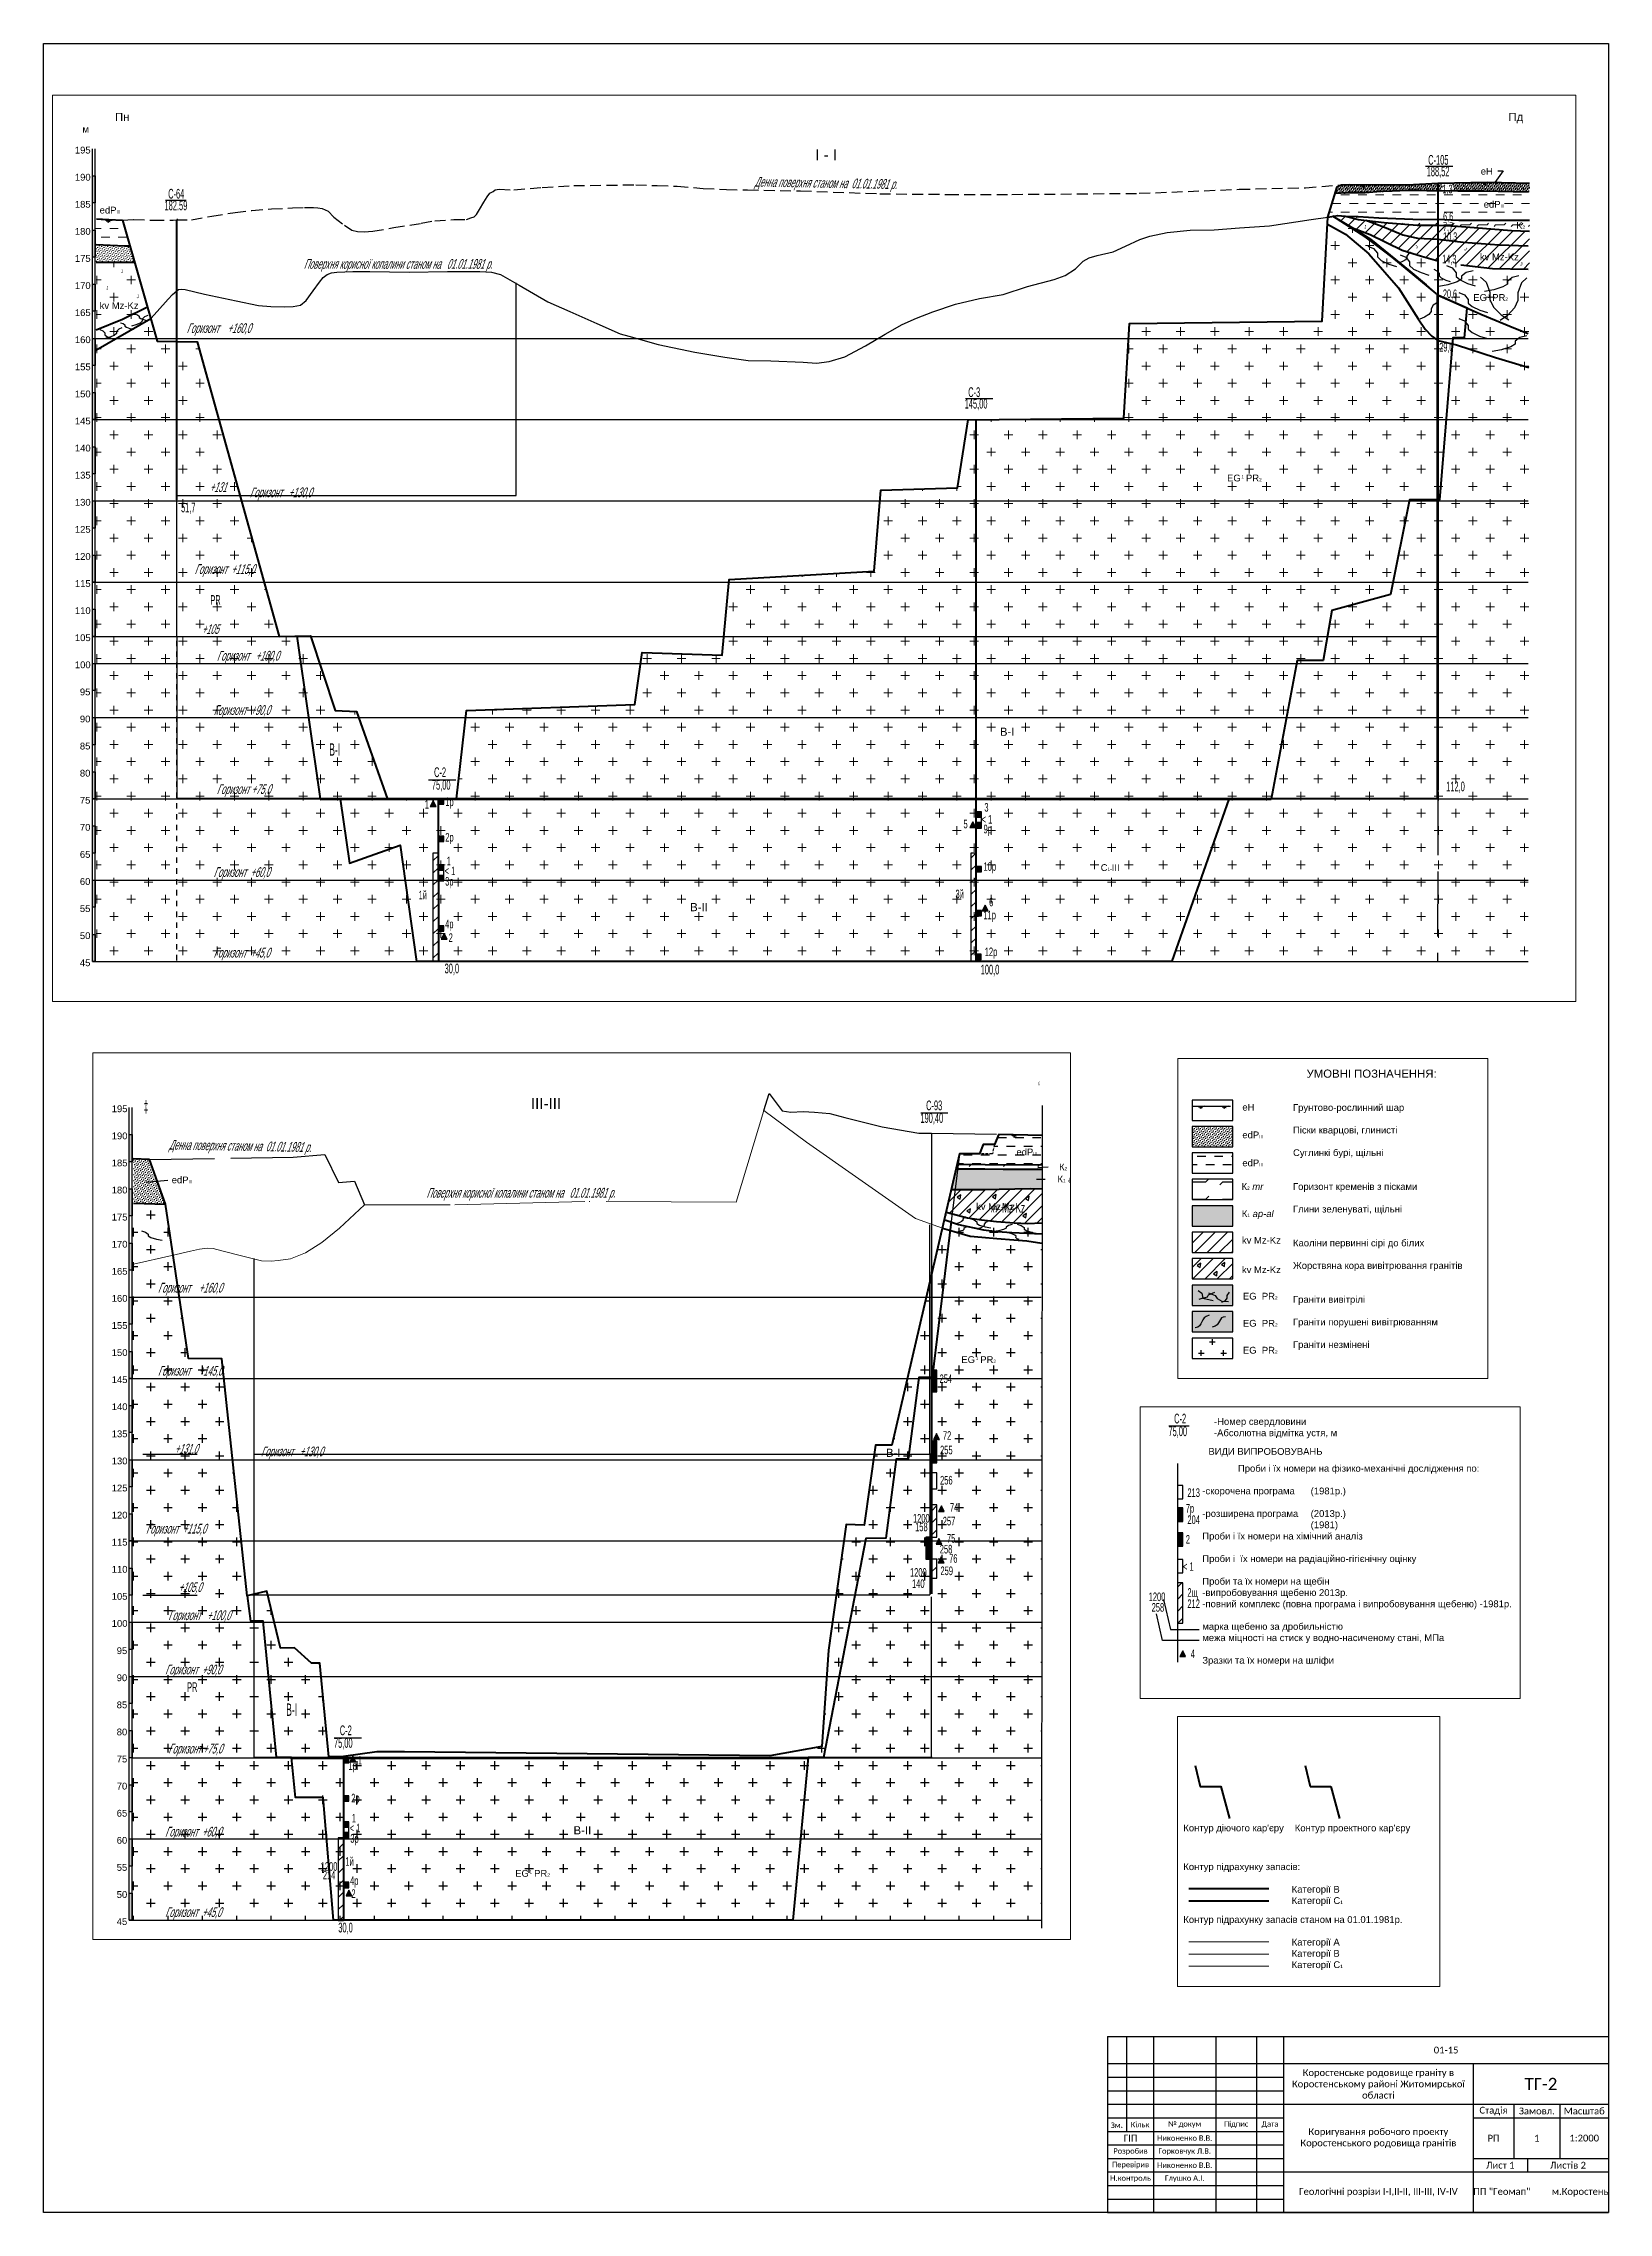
# Paper-space layout 'А-1_Геологічні розрізи-1' of a CAD drawing. Header units: millimetres. Extents: x 1 to 579, y 0 to 801.
# The model-space entities are those that its viewports show. They can reach past a viewport. Long polylines and large blocks are cut down to what shows.
import ezdxf

# ---------------------------------------------------------------- set-up
doc = ezdxf.new("R2010")
doc.units = ezdxf.units.MM
for name, pattern in [('ACAD_ISO02W100', [15, 12, -3]), ('ACAD_ISO04W100', [30, 24, -3, 0, -3]), ('DASHED', [0.75, 0.5, -0.25]), ('JIS_02_1.0', [2, 1, -1]), ('JIS_02_2.0', [3, 2, -1])]:
    doc.linetypes.add(name, pattern=pattern)
doc.layers.add('Слой1_СВЕРД_КОНТУРИ', color=7, linetype='Continuous')
doc.styles.get("Standard").update_dxf_attribs({"font": 'arial.ttf'})
pattern_1 = [(45, (7476.981, 509.79), (-4.490128, 4.490128), [])]

psp = doc.layouts.new('А-1_Геологічні розрізи-1')

msp = doc.modelspace()

# ---------------------------------------------------------------- texts
at = {"color": 7}
for s, height, width, p in [('188,52', 7.2, 0.5, (23959.4, 10503.3)), ('C-105', 7.2, 0.5, (23960.5, 10511.8)), ('C-64', 7.2, 0.5, (23030.2, 10486.8)), ('C-64', 7.2, 0.5, (23030.2, 10486.8)), ('1,3', 6.4, 0.5, (23971, 10490.7)), ('182.59', 7.2, 0.5, (23027.5, 10478.2)), ('182.59', 7.2, 0.5, (23027.5, 10478.2)), ('6,6', 6.4, 0.5, (23971.5, 10470.4)), ('7,7', 6.4, 0.5, (23971.5, 10463)), ('10,3', 6.4, 0.5, (23971.5, 10455.5)), ('14,3', 6.4, 0.5, (23970.9, 10439)), ('20,6', 6.4, 0.5, (23971.4, 10413.3)), ('29,0', 6.4, 0.5, (23968.7, 10373.9)), ('C-3', 7.2, 0.5, (23620.9, 10340.3)), ('145,00', 7.2, 0.5, (23618.3, 10331.8)), ('51,7', 7.2, 0.5, (23039.7, 10255.2)), ('PR', 7.14, 0.5, (23061.4, 10186.9)), ('B-I', 9.13, 0.5, (23149.1, 10075.5)), ('C-2', 7.2, 0.5, (23226.5, 10059.7)), ('1', 6.35, 0.5, (23219.6, 10036.4)), ('75,00', 7.2, 0.5, (23224.9, 10050.4)), ('1p', 6.35, 0.5, (23234.8, 10038.3)), ('112,0', 7.2, 0.5, (23973.8, 10049.2)), ('5', 6.35, 0.5, (23617.4, 10021.9)), ('< 1', 6.35, 0.5, (23630.8, 10025.4)), ('3', 6.35, 0.5, (23632.8, 10034.2)), ('2p', 6.35, 0.5, (23234.8, 10012.1)), ('9p', 6.35, 0.5, (23632.2, 10018.2)), ('1', 6.35, 0.5, (23235.8, 9994.5)), ('10p', 6.35, 0.5, (23632.2, 9990.5)), ('< 1', 6.35, 0.5, (23234.4, 9987.3)), ('3p', 6.35, 0.5, (23234.7, 9979.6)), ('1й', 6.35, 0.5, (23215.1, 9969.4)), ('3й', 6.35, 0.5, (23611.5, 9970.2)), ('6', 6.35, 0.5, (23636.3, 9964.3)), ('4p', 6.35, 0.5, (23234.7, 9948.1)), ('11p', 6.35, 0.5, (23632.1, 9954.7)), ('2', 6.35, 0.5, (23237.3, 9938)), ('12p', 6.35, 0.5, (23633.1, 9927.5)), ('30,0', 7.2, 0.5, (23234.3, 9914.8)), ('100,0', 7.2, 0.5, (23630.1, 9914)), ('C-2', 7.2, 0.5, (25434.1, 9610)), ('75,00', 7.2, 0.5, (25429.9, 9600.6)), ('213', 6.35, 0.5, (25443.9, 9555.7)), ('7p', 6.35, 0.5, (25442.7, 9544.1)), ('204', 6.35, 0.5, (25443.9, 9535.7)), ('2', 6.35, 0.5, (25442.7, 9521.2)), ('< 1', 6.35, 0.5, (25440.7, 9501.2)), ('1200', 6.35, 0.5, (25415.3, 9478.8)), ('2щ', 6.35, 0.5, (25443.9, 9482)), ('258', 6.35, 0.5, (25417.5, 9471)), ('212', 6.35, 0.5, (25443.9, 9473.7)), ('4', 6.35, 0.5, (25446.3, 9436.7)), ('‘', 8.73, 0.5, (23645.3, 9030.7)), ('‡', 8.73, 0.5, (22984.9, 9016.5)), ('C-93', 7.2, 0.5, (23562.6, 9018.1)), ('190,40', 7.2, 0.5, (23558.4, 9008.8)), ('Mz-Kz', 7.14, 0.6, (23618.7, 8942.6)), ('254', 6.35, 0.5, (23572.5, 8816.7)), ('72', 6.35, 0.5, (23575, 8774.8)), ('255', 6.35, 0.5, (23572.9, 8764.1)), ('256', 6.35, 0.5, (23572.9, 8741.8)), ('1200', 6.35, 0.5, (23552.9, 8713.7)), ('158', 6.35, 0.5, (23554.5, 8707.3)), ('257', 6.35, 0.5, (23574.9, 8711.6)), ('74', 6.35, 0.5, (23580.2, 8721.7)), ('258', 6.35, 0.5, (23572.7, 8690.9)), ('75', 6.35, 0.5, (23578, 8698.8)), ('259', 6.35, 0.5, (23573.2, 8674.9)), ('76', 6.35, 0.5, (23579.6, 8684)), ('1200', 6.35, 0.5, (23550.7, 8673.7)), ('140', 6.35, 0.5, (23552.2, 8665.4)), ('PR', 7.14, 0.5, (23017, 8588.6)), ('B-I', 9.13, 0.5, (23090.1, 8571)), ('75,00', 7.2, 0.5, (23125.4, 8547.4)), ('C-2', 7.2, 0.5, (23129.7, 8556.7)), ('1p', 6.35, 0.5, (23136.1, 8531.1)), ('1', 6.35, 0.5, (23143.1, 8535.1)), ('2p', 6.35, 0.5, (23138.2, 8507.1)), ('< 1', 6.35, 0.5, (23137.1, 8485)), ('1', 6.35, 0.5, (23138.6, 8492.3)), ('3p', 6.35, 0.5, (23137.5, 8477.3)), ('1200', 6.35, 0.5, (23115.6, 8456.6)), ('214', 6.35, 0.5, (23117.2, 8450.3)), ('1й', 6.35, 0.5, (23133.8, 8460.3)), ('4p', 6.35, 0.5, (23137.3, 8446.1)), ('2', 6.35, 0.5, (23138.3, 8436.6)), ('30,0', 7.2, 0.5, (23128.6, 8411.1))]:
    msp.add_text(s, height=height, dxfattribs=dict(at, width=width)).set_placement(p)
at = {"color": 7, "oblique": 20, "width": 0.52381}
for p in [(23463.1, 10495.7), (23003.5, 8989.1)]:
    msp.add_text('Денна поверхня станом на  01.01.1981 р.', height=7.204, rotation=359, dxfattribs=at).set_placement(p)
at = {"color": 7, "oblique": 20}
for s, height, width, p in [('Поверхня корисної копалини станом на   01.01.1981 р.', 7.204, 0.546296, (23130.3, 10435)), ('Горизонт    +160,0', 7.204, 0.558824, (23043.8, 10387.6)), ('+131', 7.2, 0.5, (23060.8, 10270.2)), ('Горизонт   +130,0', 7.204, 0.558824, (23090.4, 10266.3)), ('Горизонт  +115,0', 7.204, 0.558824, (23049.7, 10209.7)), ('+105', 7.2, 0.5, (23055, 10165.4)), ('Горизонт   +100,0', 7.204, 0.558824, (23066.1, 10145.7)), ('Горизонт  +90,0', 7.204, 0.5625, (23063.8, 10105.6)), ('Горизонт +75,0', 7.204, 0.5625, (23066, 10047.2)), ('Горизонт  +60,0', 7.204, 0.5625, (23063.7, 9986)), ('Горизонт  +45,0', 7.204, 0.5625, (23063.7, 9926.5)), ('Поверхня корисної копалини станом на   01.01.1981 р.', 7.204, 0.546296, (23193.7, 8953.6)), ('kv', 6.32, 0.5, (23610.1, 8942.7)), ('Горизонт    +160,0', 7.204, 0.558824, (22995.4, 8883.5)), ('Горизонт    +145,0', 7.204, 0.558824, (22995.4, 8822.2)), ('+131,0', 7.2, 0.5, (23007.8, 8764.6)), ('Горизонт   +130,0', 7.204, 0.558824, (23071.4, 8762.6)), ('Горизонт  +115,0', 7.204, 0.558824, (22986.6, 8705.6)), ('+105,0', 7.2, 0.5, (23010.6, 8662.4)), ('Горизонт   +100,0', 7.204, 0.558824, (23003, 8641.7)), ('Горизонт  +90,0', 7.204, 0.5625, (23000.7, 8601.6)), ('Горизонт +75,0', 7.204, 0.5625, (23003, 8543.2)), ('Горизонт  +60,0', 7.204, 0.5625, (23000.7, 8481.9)), ('Горизонт  +45,0', 7.204, 0.5625, (23000.7, 8422.5))]:
    msp.add_text(s, height=height, dxfattribs=dict(at, width=width)).set_placement(p)
at = {"attachment_point": 1}
for s, width, insert, char_height in [('м', 5.842, (22966.9, 10540.5), 5), ('Пн', 11.476, (22990.9, 10550.1), 6), ('Пд', 11.476, (24019.8, 10550.1), 6), ('195', 6.882, (22961.3, 10525.1), 5), ('І - І', 37.474, (23508, 10523.1), 8), ('190', 6.882, (22961.3, 10505.1), 5), ('185', 6.882, (22961.3, 10485.1), 5), ('180', 6.882, (22961.3, 10465.1), 5), ('J', 3.832, (23913.2, 10467.2), 2.5), ('175', 6.882, (22961.3, 10445.1), 5), ('J', 3.832, (22995.2, 10434.3), 2.5), ('J', 3.832, (24028.4, 10439.8), 2.5), ('170', 6.882, (22961.3, 10425.1), 5), ('J', 3.832, (22984.4, 10422.2), 2.5), ('J', 3.832, (23006.9, 10415.8), 2.5), ('165', 6.882, (22961.3, 10405.1), 5), ('160', 6.882, (22961.3, 10385.1), 5), ('155', 6.882, (22961.3, 10365.1), 5), ('150', 6.882, (22961.3, 10345.1), 5), ('145', 6.882, (22961.3, 10325.1), 5), ('140', 6.882, (22961.3, 10305.1), 5), ('135', 6.882, (22961.3, 10285.1), 5), ('130', 6.882, (22961.3, 10265.1), 5), ('125', 6.882, (22961.3, 10245.1), 5), ('120', 6.882, (22961.3, 10225.1), 5), ('115', 6.882, (22961.3, 10205.1), 5), ('110', 6.882, (22961.3, 10185.1), 5), ('105', 6.882, (22961.3, 10165.1), 5), ('100', 6.882, (22961.3, 10145.1), 5), ('95', 6.882, (22965, 10125.1), 5), ('90', 6.882, (22965, 10105.1), 5), ('{\\H2x;В-І}', 15.593, (23644.3, 10096.2), 3), ('85', 6.882, (22965, 10085.1), 5), ('80', 6.882, (22965, 10065.1), 5), ('75', 6.882, (22965, 10045.1), 5), ('70', 6.882, (22965, 10025.1), 5), ('65', 6.882, (22965, 10005.1), 5), ('{\\H2x;С}1-{\\H2x;ІІІ}', 15.593, (23718.7, 9995.4), 2.5), ('60', 6.882, (22965, 9985.1), 5), ('55', 6.882, (22965, 9965.1), 5), ('{\\H2x;В-ІІ}', 15.593, (23415.6, 9966.7), 3), ('50', 6.882, (22965, 9945.1), 5), ('45', 6.882, (22965, 9925.1), 5), ('УМОВНІ ПОЗНАЧЕННЯ:', 101.215, (25242.5, 9635.1), 6), ('Грунтово-рослинний шар\\P\\PПіски кварцові, глинисті\\P\\PСуглинкі бурі, щільні\\P\\P\\PГоризонт кременів з пісками\\P\\PГлини зеленуваті, щільні\\P\\P\\PКаоліни первинні сірі до білих\\P\\PЖорствяна кора вивітрювання гранітів\\P\\P\\PГраніти вивітрілі\\P\\PГраніти порушені вивітрюванням\\P\\PГраніти незмінені', 144.11, (25232.5, 9609.6), 5), ('-Номер свердловини\\P-Абсолютна відмітка устя, м', 98.029, (25463.5, 9613.9), 5), ('\\pi26.313;Проби і їх номери на фізико-механічні дослідження по:\\P\\pi114.85;\\P\\pi0;-скорочена програма ^I(1981р.)\\P\\P-розширена програма ^I(2013р.)\\P^I^I^I^I(1981)\\PПроби і їх номери на хімічний аналіз\\P\\PПроби і  їх номери на радіаційно-гігієнічну оцінку\\P\\PПроби та їх номери на щебін\\P-випробовування щебеню 2013р.\\P-повний комплекс (повна програма і випробовування щебеню) -1981р.\\P\\Pмарка щебеню за дробильністю\\Pмежа міцності на стиск у водно-насиченому стані, МПа\\P\\PЗразки та їх номери на шліфи', 229.699, (25454.9, 9579.3), 5), ('ВИДИ ВИПРОБОВУВАНЬ', 122.481, (25459.4, 9591.8), 5), ("Контур діючого кар'єру", 79.489, (25697.6, 9563.3), 5), ("Контур проектного кар'єру", 90.966, (25779.9, 9563.3), 5), ('Контур підрахунку запасів:\\P^I^I^I^I\\P^I^I^I^IКатегорії В\\P^I^I^I^IКатегорії С{\\H0.5x;1}', 121.917, (25697.6, 9534.7), 5), ('Контур підрахунку запасів станом на 01.01.1981р.\\P\\P^I^I^I^IКатегорії А\\P^I^I^I^IКатегорії В\\P^I^I^I^IКатегорії С{\\H0.5x;1}', 165.766, (25697.6, 9495.7), 5), ('195', 6.882, (22961.3, 9021.7), 5), ('ІІІ-ІІІ', 37.474, (23270.8, 9027.1), 8), ('190', 6.882, (22961.3, 9001.7), 5), ('185', 6.882, (22961.3, 8981.7), 5), ('180', 6.882, (22961.3, 8961.7), 5), ('175', 6.882, (22961.3, 8941.7), 5), ('170', 6.882, (22961.3, 8921.7), 5), ('165', 6.882, (22961.3, 8901.7), 5), ('160', 6.882, (22961.3, 8881.7), 5), ('155', 6.882, (22961.3, 8861.7), 5), ('150', 6.882, (22961.3, 8841.7), 5), ('145', 6.882, (22961.3, 8821.7), 5), ('140', 6.882, (22961.3, 8801.7), 5), ('135', 6.882, (22961.3, 8781.7), 5), ('130', 6.882, (22961.3, 8761.7), 5), ('{\\H2x;В-І}', 15.593, (23533, 8768.2), 3), ('125', 6.882, (22961.3, 8741.7), 5), ('120', 6.882, (22961.3, 8721.7), 5), ('115', 6.882, (22961.3, 8701.7), 5), ('110', 6.882, (22961.3, 8681.7), 5), ('105', 6.882, (22961.3, 8661.7), 5), ('100', 6.882, (22961.3, 8641.7), 5), ('95', 6.882, (22965, 8621.6), 5), ('90', 6.882, (22965, 8601.6), 5), ('85', 6.882, (22965, 8581.6), 5), ('80', 6.882, (22965, 8561.6), 5), ('75', 6.882, (22965, 8541.6), 5), ('70', 6.882, (22965, 8521.6), 5), ('65', 6.882, (22965, 8501.6), 5), ('{\\H2x;В-ІІ}', 15.593, (23302.3, 8489.5), 3), ('60', 6.882, (22965, 8481.6), 5), ('55', 6.882, (22965, 8461.6), 5), ('50', 6.882, (22965, 8441.6), 5), ('45', 6.882, (22965, 8421.6), 5)]:
    msp.add_mtext_dynamic_manual_height_columns(s, width=width, gutter_width=12.5, heights=[0], dxfattribs=dict(at, insert=insert, char_height=char_height))
at = {"lineweight": 20, "char_height": 2.5, "attachment_point": 1}
for s, width, insert in [('{\\H2x;eН}', 12.413, (23999.3, 10509.5)), ('{\\H2x;edP}III', 12.413, (22979.6, 10480.8)), ('{\\H2x;edP}III', 12.413, (24001.5, 10485.1)), ('{\\H2x;K}2', 12.413, (24025.5, 10469.5)), ('{\\H2x;kv Mz-Kz}', 37.545, (23998.7, 10446.3)), ('{\\H2x;kv Mz-Kz}', 37.545, (22979.6, 10410.3)), ('{\\H2x;EG  PR}2', 37.545, (23993.8, 10416.3)), ('1', 11.487, (24004.4, 10416)), ('{\\H2x;EG  PR}2', 37.545, (23812, 10283)), ('1', 11.487, (23822.6, 10282.8)), ('{\\H2x;eН}', 12.413, (25195.1, 9609.8)), ('{\\H2x;edP}III', 12.413, (25195.1, 9589.4)), ('{\\H2x;edP}III', 12.413, (25195.1, 9568.7)), ('{\\H2x;К}2  {\\fArial|b0|i1|c204|p34;\\H2x;mr}', 37.545, (25194.5, 9551.3)), ('{\\H2x;К}1  {\\fArial|b0|i1|c204|p34;\\H2x;ap-al}', 37.545, (25194.7, 9531.2)), ('{\\H2x;kv Mz-Kz}', 37.545, (25194.8, 9511.6)), ('{\\H2x;kv Mz-Kz}', 37.545, (25194.8, 9489.8)), ('{\\H2x;EG  PR}2', 37.545, (25195.5, 9470.3)), ('{\\H2x;EG  PR}2', 37.545, (25195.5, 9450.3)), ('{\\H2x;EG  PR}2', 37.545, (25195.5, 9430.4)), ('{\\H2x;edP}III', 12.413, (23629.3, 8989.8)), ('{\\H2x;edP}III', 12.413, (23005.6, 8969.2)), ('{\\H2x;К}1  {\\fArial|b0|i1|c204|p34;\\H2x;ap-al}', 37.545, (23659.6, 8969.8)), ('{\\H2x;К}2  {\\fArial|b0|i1|c204|p34;\\H2x;mr}', 37.545, (23660.8, 8978.8)), ('{\\H2x;kv Mz-Kz}', 37.545, (23599.5, 8949.5)), ('{\\H2x;EG  PR}2', 37.545, (23588.6, 8836.5)), ('1', 11.487, (23599.2, 8836.3)), ('{\\H2x;EG  PR}2', 37.545, (23259.2, 8457.2)), ('1', 11.487, (23269.8, 8457))]:
    msp.add_mtext_dynamic_manual_height_columns(s, width=width, gutter_width=12.5, heights=[0], dxfattribs=dict(at, insert=insert))
at = {"char_height": 2.5, "attachment_point": 1}
for insert, rotation in [((23950.5, 10452), 30.2123), ((23988.3, 10451), 317.6533)]:
    msp.add_mtext_dynamic_manual_height_columns('J', width=3.832, gutter_width=12.5, heights=[0], dxfattribs=dict(at, insert=insert, rotation=rotation))

# ---------------------------------------------------------------- blocks, each defined once
blk = doc.blocks.new('*T8')
at = {"color": 0, "linetype": 'ByBlock', "lineweight": -2, "transparency": 16777216}
for p, q in [((0, 0), (185, 0)), ((0, 0), (0, -65)), ((7, 0), (7, -35)), ((17, 0), (17, -65)), ((40, 0), (40, -65)), ((55, 0), (55, -65)), ((65, 0), (65, -65)), ((185, 0), (185, -65)), ((0, -10), (185, -10)), ((0, -15), (65, -15)), ((135, -10), (135, -65)), ((0, -20), (65, -20)), ((0, -25), (185, -25)), ((0, -30), (65, -30)), ((135, -30), (185, -30)), ((150, -25), (150, -45)), ((167, -25), (167, -45)), ((0, -35), (65, -35)), ((0, -40), (65, -40)), ((0, -45), (65, -45)), ((135, -45), (185, -45)), ((155, -45), (155, -50)), ((0, -50), (185, -50)), ((0, -55), (65, -55)), ((0, -60), (65, -60)), ((0, -65), (185, -65))]:
    blk.add_line(p, q, dxfattribs=at)
at = {"color": 0, "transparency": 16777216, "attachment_point": 5}
for s, insert, char_height, width in [('{\\fCalibri|b0|i0|c0|p34;\\C1;0\\fCalibri|b0|i0|c204|p34;1\\fCalibri|b0|i0|c0|p34;-1\\fCalibri|b0|i0|c204|p34;5}', (125, -5), 2.5, 119), ('{\\fCalibri|b0|i0|c204|p34;Коростенське родовище граніту в Коростенському районі Житомирської області}', (100, -17.5), 2.5, 69), ('{\\fCalibri|b0|i0|c204|p34;ТГ\\fCalibri|b0|i0|c0|p34;-\\fCalibri|b0|i0|c204|p34;2}', (160, -17.5), 4.5, 49), ('{\\fCalibri|b0|i0|c204|p34;\\H0.8x;Зм\\fCalibri|b0|i0|c0|p34;\\H1.25x;.}', (3.5, -32.5), 2.5, 6), ('{\\fCalibri|b0|i0|c204|p34;Кільк}', (12, -32.5), 2, 9), ('{\\fCalibri|b0|i0|c0|p34;№ \\fCalibri|b0|i0|c204|p34;докум}', (28.5, -32.5), 2, 22), ('{\\fCalibri|b0|i0|c204|p34;Підпис}', (47.5, -32.5), 2, 14), ('{\\fCalibri|b0|i0|c204|p34;Дата}', (60, -32.5), 2, 9), ('{\\fCalibri|b0|i0|c204|p34;Стадія}', (142.5, -27.5), 2.5, 14), ('{\\fCalibri|b0|i0|c204|p34;Замовл\\fCalibri|b0|i0|c0|p34;.}', (158.5, -27.5), 2.5, 16), ('{\\fCalibri|b0|i0|c204|p34;Масштаб}', (176, -27.5), 2.5, 17), ('{\\fCalibri|b0|i0|c204|p34;ГІП}', (8.5, -37.5), 2.5, 16), ('{\\fCalibri|b0|i0|c204|p34;Никоненко В\\fCalibri|b0|i0|c0|p34;.\\fCalibri|b0|i0|c204|p34;В\\fCalibri|b0|i0|c0|p34;.}', (28.5, -37.5), 2, 22), ('{\\fCalibri|b0|i0|c204|p34;Коригування робочого проекту Коростенського родовища гранітів}', (100, -37.5), 2.5, 69), ('{\\fCalibri|b0|i0|c204|p34;РП}', (142.5, -37.5), 2.5, 14), ('{\\fCalibri|b0|i0|c0|p34;1', (158.5, -37.5), 2.5, 16), ('{\\fCalibri|b0|i0|c0|p34;1:2000}', (176, -37.5), 2.5, 17), ('{\\fCalibri|b0|i0|c204|p34;Перевірив}', (8.5, -47.5), 2, 16), ('{\\fCalibri|b0|i0|c204|p34;Розробив}', (8.5, -42.5), 2, 16), ('{\\fCalibri|b0|i0|c204|p34;Никоненко В\\fCalibri|b0|i0|c0|p34;.\\fCalibri|b0|i0|c204|p34;В\\fCalibri|b0|i0|c0|p34;.}', (28.5, -47.5), 2, 22), ('{\\fCalibri|b0|i0|c204|p34;Горковчук Л\\fCalibri|b0|i0|c0|p34;.\\fCalibri|b0|i0|c204|p34;В\\fCalibri|b0|i0|c0|p34;.}', (28.5, -42.5), 2, 22), ('{\\fCalibri|b0|i0|c204|p34;Лист \\fCalibri|b0|i0|c0|p34;1}', (145, -47.5), 2.5, 19), ('{\\fCalibri|b0|i0|c204|p34;Листів 2}', (170, -47.5), 2.5, 29), ('{\\fCalibri|b0|i0|c204|p34;Н\\fCalibri|b0|i0|c0|p34;.\\fCalibri|b0|i0|c204|p34;контроль}', (8.5, -52.5), 2, 16), ('{\\fCalibri|b0|i0|c204|p34;Глушко А\\fCalibri|b0|i0|c0|p34;.\\fCalibri|b0|i0|c204|p34;І\\fCalibri|b0|i0|c0|p34;.}', (28.5, -52.5), 2, 22), ('{\\fCalibri|b0|i0|c204|p34;Геологічні розрізи І-І,ІІ-ІІ, ІІІ-ІІІ, \\fCalibri|b0|i0|c0|p34;IV-IV}', (100, -57.5), 2.5, 69), ('{\\fCalibri|b0|i0|c204|p34;ПП \\fCalibri|b0|i0|c0|p34;"\\fCalibri|b0|i0|c204|p34;Геомап\\fCalibri|b0|i0|c0|p34;"         \\fCalibri|b0|i0|c204|p34;м\\fCalibri|b0|i0|c0|p34;.\\fCalibri|b0|i0|c204|p34;Коростень}', (160, -57.5), 2.5, 49)]:
    blk.add_mtext(s, dxfattribs=dict(at, insert=insert, char_height=char_height, width=width))
blk = doc.blocks.new('A$C7CA82608')
blk.add_blockref('*T8', (-185, 65))

# ---------------------------------------------------------------- hatches: boundary and pattern name
h = msp.add_hatch(color=256)
h.dxf.hatch_style = 1
h.paths.add_polyline_path([(22976.3, 10483.6), (22974.3, 10483.6), (22974.3, 10503.6), (22976.3, 10503.6)])
at = {"lineweight": 20}
h = msp.add_hatch(dxfattribs=at)
h.set_pattern_fill('DASH', color=256, scale=2)
h.set_pattern_definition([(0, (-786.362, -705.462), (6.35, 6.35), [6.35, -6.35])])
h.paths.add_polyline_path([(23886.3, 10473.2), (23893.8, 10474.4), (23899.1, 10473.9), (23908.6, 10473.6), (23924, 10472.5), (23955.5, 10471.5), (23967.6, 10471.6), (23983, 10471), (24035.3, 10471), (24035.3, 10491.8), (24001, 10492.6), (23982.2, 10492.6), (23967.6, 10492.8), (23965, 10492.9), (23959.6, 10492.8), (23952.4, 10493.1), (23945.4, 10493.1), (23933.9, 10492.6), (23925.6, 10492.2), (23913.9, 10491.4), (23901, 10491.2), (23891.8, 10491)])
at = {"lineweight": 40}
h = msp.add_hatch(dxfattribs=at)
h.set_pattern_fill('DOTS', angle=45)
h.paths.add_polyline_path([(23891.8, 10491), (23893.3, 10495.6), (23894.8, 10496.4), (23896.5, 10497), (23902.3, 10497.2), (23922.4, 10497), (23949.7, 10497.2), (23967.6, 10498.1), (24004.4, 10498.9), (24035.4, 10498.1), (24035.4, 10491.8), (24001.1, 10492.6), (23982.3, 10492.6), (23967.6, 10492.8), (23965.1, 10492.9), (23959.6, 10492.8), (23952.5, 10493.1), (23945.5, 10493.1), (23934, 10492.6), (23925.6, 10492.2), (23914, 10491.4), (23901, 10491.2)])
at = {"lineweight": 20}
h = msp.add_hatch(dxfattribs=at)
h.set_pattern_fill('ANSI31', color=32, scale=2)
h.paths.add_polyline_path([(23927.9, 10469.1), (23914.4, 10470.8), (23908.9, 10471.5), (23899.1, 10473.9), (23893.9, 10474.4), (23890.2, 10473.8), (23904.7, 10465.3), (23917.7, 10460.3), (23941.4, 10448.8), (23955.5, 10444.3), (23967.6, 10440.8), (23984.5, 10437.9), (24008.1, 10435.2), (24035.4, 10434.7), (24035.3, 10462.7), (24021.8, 10463.3), (23982.2, 10466.4), (23967.6, 10467.2), (23952.3, 10467.2)])
h = msp.add_hatch(color=256)
h.dxf.hatch_style = 1
h.paths.add_polyline_path([(22976.3, 10443.6), (22974.3, 10443.6), (22974.3, 10463.6), (22976.3, 10463.6)])
h = msp.add_hatch(dxfattribs=at)
h.set_pattern_fill('CROSS', scale=2)
h.paths.add_polyline_path([(22976.9, 10439.9), (23005.3, 10439.9), (23022.1, 10381.6), (23051.7, 10381.1), (23112.2, 10163.4), (23135.2, 10164), (23153.6, 10108.8), (23169.2, 10108.2), (23192.1, 10043.4), (23243.1, 10043.6), (23250.4, 10108.9), (23374.7, 10113.3), (23380.1, 10151.7), (23439.1, 10149.6), (23444.5, 10205.6), (23551.4, 10211.8), (23556.3, 10271.6), (23612.9, 10273.2), (23620.9, 10323.4), (23735.8, 10324.8), (23739.9, 10394.7), (23882.2, 10396.4), (23886.4, 10473.2), (23890.2, 10473.8), (23904.7, 10465.3), (23917.7, 10460.3), (23941.4, 10448.8), (23955.5, 10444.3), (23967.6, 10440.8), (23984.5, 10437.9), (24008.1, 10435.2), (24035.4, 10434.7), (24034.3, 9923.6), (22977.1, 9923.6)])
h = msp.add_hatch(dxfattribs=at)
h.set_pattern_fill('DASH', color=256, scale=2)
h.paths.add_polyline_path([(22976.9, 10453), (22976.9, 10471.8), (22986.3, 10471.3), (22996.4, 10471), (23001.9, 10451.9), (22998, 10451.9)])
h = msp.add_hatch(dxfattribs=at)
h.set_pattern_fill('FLEX', color=256)
h.set_pattern_definition([(0, (24010.285, 10467.44), (0, 6.35), [6.35, -6.35]), (45, (24016.6353, 10467.4398), (4e-16, 6.35), [1.5875, -5.80526, 1.5875, -8.98026])])
h.paths.add_polyline_path([(23928, 10469.1), (23914.5, 10470.8), (23908.9, 10471.5), (23899.2, 10473.9), (23908.7, 10473.6), (23924, 10472.5), (23955.5, 10471.5), (23967.6, 10471.6), (23983, 10471), (24035.4, 10471), (24035.4, 10462.7), (24021.9, 10463.3), (23982.2, 10466.4), (23967.6, 10467.2), (23952.3, 10467.2)])
h = msp.add_hatch(dxfattribs=at)
h.set_pattern_fill('DOTS', color=256, angle=45)
h.paths.add_polyline_path([(22976.9, 10453), (22998, 10451.9), (23001.9, 10451.9), (23005.3, 10439.9), (22976.9, 10439.9)])
h = msp.add_hatch(color=256)
h.dxf.hatch_style = 1
h.paths.add_polyline_path([(22976.3, 10403.6), (22974.3, 10403.6), (22974.3, 10423.6), (22976.3, 10423.6)])
h = msp.add_hatch(color=256)
h.dxf.hatch_style = 1
h.paths.add_polyline_path([(22976.3, 10363.6), (22974.3, 10363.6), (22974.3, 10383.6), (22976.3, 10383.6)])
h = msp.add_hatch(color=256)
h.dxf.hatch_style = 1
h.paths.add_polyline_path([(22976.3, 10323.6), (22974.3, 10323.6), (22974.3, 10343.6), (22976.3, 10343.6)])
h = msp.add_hatch(color=256)
h.dxf.hatch_style = 1
h.paths.add_polyline_path([(22976.3, 10283.6), (22974.3, 10283.6), (22974.3, 10303.6), (22976.3, 10303.6)])
h = msp.add_hatch(color=256)
h.dxf.hatch_style = 1
h.paths.add_polyline_path([(22976.3, 10243.6), (22974.3, 10243.6), (22974.3, 10263.6), (22976.3, 10263.6)])
h = msp.add_hatch(color=256)
h.dxf.hatch_style = 1
h.paths.add_polyline_path([(22976.3, 10203.6), (22974.3, 10203.6), (22974.3, 10223.6), (22976.3, 10223.6)])
h = msp.add_hatch(color=256)
h.dxf.hatch_style = 1
h.paths.add_polyline_path([(22976.3, 10163.6), (22974.3, 10163.6), (22974.3, 10183.6), (22976.3, 10183.6)])
h = msp.add_hatch(color=256)
h.dxf.hatch_style = 1
h.paths.add_polyline_path([(22976.3, 10123.6), (22974.3, 10123.6), (22974.3, 10143.6), (22976.3, 10143.6)])
h = msp.add_hatch(color=256)
h.dxf.hatch_style = 1
h.paths.add_polyline_path([(22976.3, 10083.6), (22974.3, 10083.6), (22974.3, 10103.6), (22976.3, 10103.6)])
h = msp.add_hatch(color=256)
h.dxf.hatch_style = 1
h.paths.add_polyline_path([(22976.3, 10043.6), (22974.3, 10043.6), (22974.3, 10063.6), (22976.3, 10063.6)])
h = msp.add_hatch(color=7)
h.dxf.hatch_style = 1
h.paths.add_polyline_path([(23223.7, 10038), (23228, 10038), (23225.8, 10042.3)])
h = msp.add_hatch(color=7, dxfattribs=at)
h.dxf.hatch_style = 1
h.paths.add_polyline_path([(23229.7, 10039.6), (23233.7, 10039.6), (23233.7, 10043.6), (23229.7, 10043.6)])
h = msp.add_hatch(color=7)
h.dxf.hatch_style = 1
h.paths.add_polyline_path([(23622.1, 10022.4), (23626.5, 10022.4), (23624.3, 10026.7)])
h = msp.add_hatch(color=9, dxfattribs=at)
h.dxf.hatch_style = 1
h.paths.add_polyline_path([(23626.7, 10030.1), (23630.7, 10030.1), (23630.7, 10034.1), (23626.7, 10034.1)])
h = msp.add_hatch(color=7, dxfattribs=at)
h.dxf.hatch_style = 1
h.paths.add_polyline_path([(23626.7, 10022.1), (23630.7, 10022.1), (23630.7, 10026.1), (23626.7, 10026.1)])
h = msp.add_hatch(color=256)
h.dxf.hatch_style = 1
h.paths.add_polyline_path([(22976.3, 10003.6), (22974.3, 10003.6), (22974.3, 10023.6), (22976.3, 10023.6)])
h = msp.add_hatch(color=7, dxfattribs=at)
h.dxf.hatch_style = 1
h.paths.add_polyline_path([(23229.7, 10012.2), (23233.7, 10012.2), (23233.7, 10016.2), (23229.7, 10016.2)])
h = msp.add_hatch(dxfattribs=at)
h.set_pattern_fill('ANSI31', scale=2)
h.paths.add_polyline_path([(23225.7, 9923.6), (23229.7, 9923.6), (23229.7, 10003.6), (23225.7, 10003.6)])
h = msp.add_hatch(color=9, dxfattribs=at)
h.dxf.hatch_style = 1
h.paths.add_polyline_path([(23229.7, 9990.9), (23233.7, 9990.9), (23233.7, 9994.9), (23229.7, 9994.9)])
h = msp.add_hatch(dxfattribs=at)
h.set_pattern_fill('ANSI31', scale=2)
h.paths.add_polyline_path([(23622.9, 9923.5), (23626.9, 9923.5), (23626.9, 10003.5), (23622.9, 10003.5)])
h = msp.add_hatch(color=256)
h.dxf.hatch_style = 1
h.paths.add_polyline_path([(22976.3, 9963.6), (22974.3, 9963.6), (22974.3, 9983.6), (22976.3, 9983.6)])
h = msp.add_hatch(color=7, dxfattribs=at)
h.dxf.hatch_style = 1
h.paths.add_polyline_path([(23229.7, 9983.1), (23233.7, 9983.1), (23233.7, 9987.1), (23229.7, 9987.1)])
h = msp.add_hatch(color=7, dxfattribs=at)
h.dxf.hatch_style = 1
h.paths.add_polyline_path([(23626.6, 9989.8), (23630.6, 9989.8), (23630.6, 9993.8), (23626.6, 9993.8)])
h = msp.add_hatch(color=7)
h.dxf.hatch_style = 1
h.paths.add_polyline_path([(23631.3, 9961), (23635.6, 9961), (23633.4, 9965.2)])
h = msp.add_hatch(color=7, dxfattribs=at)
h.dxf.hatch_style = 1
h.paths.add_polyline_path([(23229.7, 9946), (23233.7, 9946), (23233.7, 9950), (23229.7, 9950)])
h = msp.add_hatch(color=7, dxfattribs=at)
h.dxf.hatch_style = 1
h.paths.add_polyline_path([(23626.8, 9957.2), (23630.8, 9957.2), (23630.8, 9961.2), (23626.8, 9961.2)])
h = msp.add_hatch(color=256)
h.dxf.hatch_style = 1
h.paths.add_polyline_path([(22976.3, 9923.6), (22974.3, 9923.6), (22974.3, 9943.6), (22976.3, 9943.6)])
h = msp.add_hatch(color=7)
h.dxf.hatch_style = 1
h.paths.add_polyline_path([(23231.7, 9940), (23236.1, 9940), (23233.9, 9944.3)])
h = msp.add_hatch(color=7, dxfattribs=at)
h.dxf.hatch_style = 1
h.paths.add_polyline_path([(23626.5, 9924.9), (23630.5, 9924.9), (23630.5, 9928.9), (23626.5, 9928.9)])
h = msp.add_hatch()
h.set_pattern_fill('DOTS', color=256, angle=45)
h.set_pattern_definition([(45, (7476.9813, 509.7897), (-0.56126601, 1.68379802), [0, -1.5875])])
h.paths.add_polyline_path([(25158, 9578.1), (25188, 9578.1), (25188, 9593.1), (25158, 9593.1)])
h = msp.add_hatch()
h.set_pattern_fill('DASH', color=256, scale=2)
h.set_pattern_definition([(0, (7476.981, 509.79), (6.35, 6.35), [6.35, -6.35])])
h.paths.add_polyline_path([(25158, 9558.6), (25188, 9558.6), (25188, 9573.6), (25158, 9573.6)])
h = msp.add_hatch()
h.set_pattern_fill('FLEX', color=256, scale=2)
h.set_pattern_definition([(0, (7476.981, 509.79), (0, 12.7), [12.7, -12.7]), (45, (7489.681, 509.79), (9e-16, 12.7), [3.175, -11.610512, 3.175, -17.960512])])
h.paths.add_polyline_path([(25158, 9539.1), (25188, 9539.1), (25188, 9554.1), (25158, 9554.1)])
h = msp.add_hatch(color=7)
h.dxf.hatch_style = 1
h.paths.add_polyline_path([(25440.6, 9547.7), (25436.5, 9547.7), (25436.5, 9537.7), (25440.6, 9537.7)])
h = msp.add_hatch(color=93)
h.dxf.hatch_style = 1
h.paths.add_polyline_path([(25158, 9519.5), (25188, 9519.5), (25188, 9534.5), (25158, 9534.5)])
h = msp.add_hatch()
h.set_pattern_fill('ANSI31', color=34, scale=2)
h.set_pattern_definition(pattern_1)
h.paths.add_polyline_path([(25158, 9500), (25188, 9500), (25188, 9515), (25158, 9515)])
h = msp.add_hatch(color=9)
h.dxf.hatch_style = 1
h.paths.add_polyline_path([(25440.6, 9529.3), (25436.5, 9529.3), (25436.5, 9519.4), (25440.6, 9519.4)])
h = msp.add_hatch()
h.set_pattern_fill('ANSI31', color=34, scale=2)
h.set_pattern_definition(pattern_1)
h.paths.add_polyline_path([(25158, 9480.5), (25188, 9480.5), (25188, 9495.5), (25158, 9495.5)])
h = msp.add_hatch()
h.set_pattern_fill('ANSI31', scale=2)
h.set_pattern_definition(pattern_1)
h.paths.add_polyline_path([(25440.6, 9492.4), (25436.5, 9492.4), (25436.5, 9462.4), (25440.6, 9462.4)])
at = {"true_color": 0xce8e8b}
h = msp.add_hatch(color=33, dxfattribs=at)
h.dxf.hatch_style = 1
h.paths.add_polyline_path([(25158, 9461), (25188, 9461), (25188, 9476), (25158, 9476)])
h = msp.add_hatch(color=33, dxfattribs=at)
h.dxf.hatch_style = 1
h.paths.add_polyline_path([(25158, 9441.4), (25188, 9441.4), (25188, 9456.4), (25158, 9456.4)])
h = msp.add_hatch()
h.set_pattern_fill('CROSS', scale=1.3)
h.set_pattern_definition([(0, (25162.68, 9425.765), (8.255, 8.255), [4.1275, -12.3825]), (90, (25164.744, 9423.7015), (-8.255, 8.255), [4.1275, -12.3825])])
h.paths.add_polyline_path([(25158, 9421.9), (25188, 9421.9), (25188, 9436.9), (25158, 9436.9)])
h = msp.add_hatch(color=7)
h.dxf.hatch_style = 1
h.paths.add_polyline_path([(25438.3, 9437.9), (25442.6, 9437.9), (25440.4, 9442.2)])
h = msp.add_hatch(color=256)
h.dxf.hatch_style = 1
h.paths.add_polyline_path([(22976.3, 8980.1), (22974.3, 8980.1), (22974.3, 9000.1), (22976.3, 9000.1)])
h = msp.add_hatch()
h.set_pattern_fill('DASH', scale=2)
h.paths.add_polyline_path([(23585.5, 8978.4), (23586.4, 8978.4), (23648.1, 8977.8), (23648.2, 8999.8), (23616.3, 9000.5), (23613.1, 8992.8), (23611.5, 8985.9), (23601.9, 8986), (23587.3, 8986)])
h = msp.add_hatch()
h.set_pattern_fill('DOTS', angle=45)
h.paths.add_polyline_path([(22977.3, 8949.4), (23000.9, 8948.9), (22989.2, 8981.7), (22977.1, 8982.3)])
h = msp.add_hatch(color=93)
h.dxf.hatch_style = 1
h.paths.add_polyline_path([(23584.7, 8975), (23586, 8974.9), (23648.1, 8974.5), (23648.1, 8960.2), (23639.7, 8960.4), (23605, 8959.6), (23581.6, 8959.5), (23581.2, 8959.5)])
h = msp.add_hatch()
h.set_pattern_fill('FLEX', scale=2)
h.paths.add_polyline_path([(23585.5, 8978.4), (23586.4, 8978.4), (23648.1, 8977.8), (23648.1, 8974.5), (23586, 8974.9), (23584.7, 8975)])
h = msp.add_hatch(color=256)
h.dxf.hatch_style = 1
h.paths.add_polyline_path([(22976.3, 8940.1), (22974.3, 8940.1), (22974.3, 8960.1), (22976.3, 8960.1)])
h = msp.add_hatch()
h.set_pattern_fill('ANSI31', color=34, scale=2)
h.paths.add_polyline_path([(23648.1, 8960.2), (23648.1, 8935.1), (23637.5, 8934.5), (23627.6, 8935), (23614.5, 8936), (23603.6, 8937.1), (23593.2, 8938.8), (23577.3, 8942.8), (23581.2, 8959.5), (23581.6, 8959.5), (23605, 8959.6), (23639.7, 8960.4)])
h = msp.add_hatch()
h.set_pattern_fill('CROSS', scale=2)
h.paths.add_polyline_path([(23577.3, 8942.8), (23593.2, 8938.8), (23603.6, 8937.1), (23627.6, 8935), (23637.5, 8934.5), (23648.1, 8935.1), (23648.1, 8420.1), (22977.1, 8420.2), (22977.3, 8949.4), (23000.9, 8948.9), (23018.1, 8834.9), (23042.7, 8834.6), (23061.4, 8659.7), (23075.9, 8663.1), (23086, 8621), (23096.2, 8621.2), (23108.9, 8609.9), (23114.9, 8610.5), (23121.5, 8540.7), (23132.4, 8540.9), (23157.1, 8544.4), (23447.2, 8541.5), (23485.7, 8548.3), (23490.5, 8619.5), (23503.6, 8712.3), (23516.9, 8711.7), (23525.3, 8770.9), (23537.4, 8770.9)])
h = msp.add_hatch(color=256)
h.dxf.hatch_style = 1
h.paths.add_polyline_path([(22976.3, 8900.1), (22974.3, 8900.1), (22974.3, 8920.1), (22976.3, 8920.1)])
h = msp.add_hatch(color=256)
h.dxf.hatch_style = 1
h.paths.add_polyline_path([(22976.3, 8860.1), (22974.3, 8860.1), (22974.3, 8880.1), (22976.3, 8880.1)])
h = msp.add_hatch(color=256)
h.dxf.hatch_style = 1
h.paths.add_polyline_path([(22976.3, 8820.1), (22974.3, 8820.1), (22974.3, 8840.1), (22976.3, 8840.1)])
h = msp.add_hatch(color=7)
h.dxf.hatch_style = 1
h.paths.add_polyline_path([(23566.5, 8810.1), (23570.5, 8810.1), (23570.5, 8826.1), (23566.5, 8826.1)])
h = msp.add_hatch(color=256)
h.dxf.hatch_style = 1
h.paths.add_polyline_path([(22976.3, 8780.1), (22974.3, 8780.1), (22974.3, 8800.1), (22976.3, 8800.1)])
h = msp.add_hatch(color=7)
h.dxf.hatch_style = 1
h.paths.add_polyline_path([(23568.1, 8775.1), (23572.4, 8775.1), (23570.2, 8779.4)])
h = msp.add_hatch(color=7)
h.dxf.hatch_style = 1
h.paths.add_polyline_path([(23566.6, 8757.7), (23570.6, 8757.7), (23570.6, 8773.7), (23566.6, 8773.7)])
h = msp.add_hatch(color=256)
h.dxf.hatch_style = 1
h.paths.add_polyline_path([(22976.3, 8740.1), (22974.3, 8740.1), (22974.3, 8760.1), (22976.3, 8760.1)])
h = msp.add_hatch(color=256)
h.dxf.hatch_style = 1
h.paths.add_polyline_path([(22976.3, 8700.1), (22974.3, 8700.1), (22974.3, 8720.1), (22976.3, 8720.1)])
h = msp.add_hatch()
h.set_pattern_fill('ANSI31', color=256, scale=2)
h.paths.add_polyline_path([(23566.6, 8702.8), (23570.6, 8702.8), (23570.6, 8726.8), (23566.6, 8726.8)])
h = msp.add_hatch(color=7)
h.dxf.hatch_style = 1
h.paths.add_polyline_path([(23571.7, 8721.8), (23576, 8721.8), (23573.9, 8726)])
h = msp.add_hatch(color=7)
h.dxf.hatch_style = 1
h.paths.add_polyline_path([(23562.4, 8686.8), (23566.4, 8686.8), (23566.4, 8702.8), (23562.4, 8702.8)])
h = msp.add_hatch(color=7)
h.dxf.hatch_style = 1
h.paths.add_polyline_path([(23570, 8697.8), (23574.3, 8697.8), (23572.1, 8702)])
h = msp.add_hatch()
h.set_pattern_fill('ANSI31', color=256, scale=2)
h.paths.add_polyline_path([(23566.4, 8672.7), (23570.4, 8672.7), (23570.4, 8686.7), (23566.4, 8686.7)])
h = msp.add_hatch(color=7)
h.dxf.hatch_style = 1
h.paths.add_polyline_path([(23571.6, 8684), (23575.9, 8684), (23573.7, 8688.3)])
h = msp.add_hatch(color=256)
h.dxf.hatch_style = 1
h.paths.add_polyline_path([(22976.3, 8660.1), (22974.3, 8660.1), (22974.3, 8680.1), (22976.3, 8680.1)])
h = msp.add_hatch(color=256)
h.dxf.hatch_style = 1
h.paths.add_polyline_path([(22976.3, 8620.1), (22974.3, 8620.1), (22974.3, 8640.1), (22976.3, 8640.1)])
h = msp.add_hatch(color=256)
h.dxf.hatch_style = 1
h.paths.add_polyline_path([(22976.3, 8580.1), (22974.3, 8580.1), (22974.3, 8600.1), (22976.3, 8600.1)])
h = msp.add_hatch(color=256)
h.dxf.hatch_style = 1
h.paths.add_polyline_path([(22976.3, 8540.1), (22974.3, 8540.1), (22974.3, 8560.1), (22976.3, 8560.1)])
h = msp.add_hatch(color=7)
h.dxf.hatch_style = 1
h.paths.add_polyline_path([(23132.3, 8536.2), (23136.3, 8536.2), (23136.3, 8540.2), (23132.3, 8540.2)])
h = msp.add_hatch(color=7)
h.dxf.hatch_style = 1
h.paths.add_polyline_path([(23137.2, 8537.1), (23141.5, 8537.1), (23139.3, 8541.4)])
h = msp.add_hatch(color=256)
h.dxf.hatch_style = 1
h.paths.add_polyline_path([(22976.3, 8500.1), (22974.3, 8500.1), (22974.3, 8520.1), (22976.3, 8520.1)])
h = msp.add_hatch(color=7)
h.dxf.hatch_style = 1
h.paths.add_polyline_path([(23132.5, 8508), (23136.5, 8508), (23136.5, 8512), (23132.5, 8512)])
h = msp.add_hatch(color=9)
h.dxf.hatch_style = 1
h.paths.add_polyline_path([(23132.5, 8488.7), (23136.5, 8488.7), (23136.5, 8492.7), (23132.5, 8492.7)])
h = msp.add_hatch(color=256)
h.dxf.hatch_style = 1
h.paths.add_polyline_path([(22976.3, 8460.1), (22974.3, 8460.1), (22974.3, 8480.1), (22976.3, 8480.1)])
h = msp.add_hatch()
h.set_pattern_fill('ANSI31', color=256, scale=2)
h.paths.add_polyline_path([(23128.6, 8419.8), (23132.5, 8419.8), (23132.5, 8480.9), (23128.6, 8480.9)])
h = msp.add_hatch(color=7)
h.dxf.hatch_style = 1
h.paths.add_polyline_path([(23132.4, 8480.8), (23136.4, 8480.8), (23136.4, 8484.8), (23132.4, 8484.8)])
h = msp.add_hatch(color=7)
h.dxf.hatch_style = 1
h.paths.add_polyline_path([(23132.4, 8444.1), (23136.4, 8444.1), (23136.4, 8448.1), (23132.4, 8448.1)])
h = msp.add_hatch(color=7)
h.dxf.hatch_style = 1
h.paths.add_polyline_path([(23134.3, 8438), (23138.6, 8438), (23136.5, 8442.3)])
h = msp.add_hatch(color=256)
h.dxf.hatch_style = 1
h.paths.add_polyline_path([(22976.3, 8420.1), (22974.3, 8420.1), (22974.3, 8440.1), (22976.3, 8440.1)])

# ---------------------------------------------------------------- linework, layer by layer
at = {"color": 7, "linetype": 'Continuous'}
for p, q in [((23958.6, 10510.7), (23978.7, 10510.7)), ((23028.2, 10485.7), (23043.4, 10485.7)), ((23619, 10339.3), (23639.1, 10339.3)), ((23017.6, 10163.6), (23093.8, 10163.6)), ((23222.5, 10057.8), (23242.6, 10057.8)), ((25430.1, 9608.1), (25445.1, 9608.1)), ((23648.2, 9021.6), (23647.8, 8414.3)), ((23558.6, 9016.2), (23578.7, 9016.2)), ((23566.5, 9001.2), (23566.5, 8898.8)), ((22977.2, 8880.1), (23647.6, 8880.1)), ((22977.2, 8820.1), (23647.6, 8820.1)), ((22984.4, 8764.1), (23024.4, 8764.1)), ((22977.2, 8760.1), (23647.6, 8760.1)), ((22977.2, 8700.1), (23647.6, 8700.1)), ((22984.4, 8660.1), (23024.4, 8660.1)), ((22977.2, 8640.1), (23647.6, 8640.1)), ((22977.2, 8600.1), (23647.6, 8600.1)), ((23125.6, 8554.8), (23145.7, 8554.8)), ((22976.5, 8540.1), (23647.9, 8540.1)), ((22977.2, 8480.1), (23647.6, 8480.1)), ((22977.2, 8420.1), (23647.6, 8420.1))]:
    msp.add_line(p, q, dxfattribs=at)
at = {"color": 7, "linetype": 'Continuous', "lineweight": 40}
for p, q in [((23967.6, 10498.1), (23967.6, 10050)), ((23036.3, 10471.2), (23036.3, 10264.4)), ((23626.6, 10323.1), (23626.6, 9923.1)), ((23229.6, 10043.3), (23229.7, 9923.6)), ((23566.5, 8898.8), (23566.5, 8661.1)), ((23132.4, 8540.9), (23132.4, 8420.1))]:
    msp.add_line(p, q, dxfattribs=at)
at = {"color": 1, "linetype": 'Continuous'}
for p, q in [((23037.1, 10471.3), (23037.1, 10471.8)), ((23286.9, 10424.7), (23286.9, 10267.5)), ((23036.7, 10267.6), (23287.2, 10267.6)), ((23066.3, 8764.1), (23566.9, 8764.1))]:
    msp.add_line(p, q, dxfattribs=at)
at = {"color": 7, "linetype": 'JIS_02_1.0'}
msp.add_line((23036.3, 10264.4), (23036.3, 9924.2), dxfattribs=at)
at = {"color": 5, "linetype": 'Continuous'}
for p, q in [((23036.6, 10163.6), (23966.9, 10163.6)), ((23966.9, 10163.3), (23966.4, 10163.3)), ((23064.7, 8660.4), (23565.3, 8660.4)), ((23094.2, 8539.5), (23475.8, 8539.6))]:
    msp.add_line(p, q, dxfattribs=at)
at = {"color": 3, "linetype": 'Continuous'}
for p, q in [((23036.8, 10044.1), (23967.1, 10044.1)), ((23066.5, 8540.5), (23567, 8540.5))]:
    msp.add_line(p, q, dxfattribs=at)
at = {"color": 5, "linetype": 'Continuous', "lineweight": 50}
for p, q in [((23142.4, 10043.1), (23844.6, 10043.3)), ((23626.6, 10043.7), (23626.6, 9923.5))]:
    msp.add_line(p, q, dxfattribs=at)
at = {"color": 7, "linetype": 'ACAD_ISO02W100'}
msp.add_line((23967.6, 10050), (23967.4, 9923.3), dxfattribs=at)
for points in [[(22974.3, 9923.6), (22974.3, 10523.6)], [(22976.3, 9923.6), (22976.3, 10523.6)], [(25158.7, 9608.2), (25186.3, 9608.2)], [(25436.5, 9580.4), (25436.5, 9433.6)], [(25440.6, 9528.3), (25436.5, 9528.3)], [(25440.6, 9523.9), (25436.5, 9523.9)], [(25162.5, 9471.9), (25165.2, 9469.9), (25165.8, 9466.3), (25173.5, 9464.7)], [(25165.8, 9466.3), (25163, 9465.3)], [(25165.8, 9466.3), (25169.3, 9467.3), (25170.1, 9468.7), (25174.7, 9470.7)], [(25170.2, 9470.3), (25175, 9468.4), (25176.4, 9466), (25180, 9464), (25184.8, 9463.9)], [(25179.9, 9463.3), (25182.6, 9464.5), (25183.9, 9466.3), (25183.9, 9468.2), (25185.5, 9470.8)], [(25452.6, 9449.6), (25425.4, 9449.6), (25421, 9469.5)], [(25426.2, 9480), (25431.3, 9457.8), (25452.6, 9457.8)], [(25170.6, 9453.7), (25168.4, 9452.9), (25166.8, 9451.7), (25165.8, 9450.3), (25165.1, 9448.8), (25164.4, 9447.3), (25163.5, 9446), (25162.2, 9445), (25160.2, 9444.5)], [(25182.6, 9452.6), (25180.9, 9452.4), (25179.7, 9451.7), (25178.9, 9450.6), (25178.2, 9449.3), (25177.4, 9448), (25176.4, 9446.7), (25174.9, 9445.6), (25172.8, 9444.9)], [(22974.3, 8420.1), (22974.3, 9020.1)], [(22976.3, 8420.1), (22976.3, 9020.1)], [(23136.5, 8490.7), (23132.4, 8490.7)]]:
    msp.add_lwpolyline(points)
at = {"color": 7, "linetype": 'Continuous'}
for points in [[(24011.9, 10507.4), (24015.9, 10507.4), (24009.8, 10498.6)], [(23910.2, 10496.9), (23915.2, 10496.9), (23910.8, 10496.2), (23913.7, 10495.8), (23911.8, 10495.4), (23912.9, 10495.1), (23912.5, 10494.9)], [(23999.9, 10498.8), (24004.8, 10498.8), (24000.5, 10498.2), (24003.4, 10497.7), (24001.5, 10497.4), (24002.6, 10497), (24002.2, 10496.8)], [(22983.8, 10471), (22988.8, 10471), (22984.4, 10470.4), (22987.4, 10470), (22985.4, 10469.6), (22986.5, 10469.3), (22986.1, 10469.1)], [(23915.9, 10451.7), (23920.2, 10450), (23923, 10446.4), (23923, 10443.8), (23925.8, 10441.2), (23931.4, 10438.5), (23937.1, 10436.8)], [(23947.7, 10446.9), (23946, 10446), (23944.8, 10444.3), (23944.8, 10443), (23943.7, 10441.7), (23941.5, 10440.3), (23939.2, 10439.5)], [(23939.7, 10445.3), (23944, 10443.6), (23946.8, 10440.1), (23946.8, 10437.4), (23949.6, 10434.8), (23955.2, 10432.2), (23960.9, 10430.4)], [(23964.6, 10434.7), (23967, 10433.6), (23968.6, 10431.5), (23968.6, 10429.9), (23970.2, 10428.3), (23973.5, 10426.7), (23976.7, 10425.6)], [(23993.7, 10433.6), (23988.6, 10432.2), (23985.2, 10429.5), (23985.2, 10427.4), (23981.8, 10425.3), (23975, 10423.2), (23968.3, 10421.9)], [(23974.1, 10437.3), (23978.3, 10435.6), (23981.2, 10432.1), (23981.1, 10429.4), (23984, 10426.8), (23989.6, 10424.2), (23995.2, 10422.4)], [(23999, 10428.8), (24003.2, 10425.1), (24006, 10417.7), (24006, 10412.2), (24008.8, 10406.6), (24014.4, 10401.1), (24020.1, 10397.3)], [(24027.5, 10429.9), (24022.4, 10428.5), (24019.1, 10425.7), (24019.1, 10423.7), (24015.7, 10421.6), (24008.9, 10419.5), (24002.1, 10418.1)], [(24033.4, 10428.3), (24029.4, 10424.6), (24026.8, 10417.2), (24026.8, 10411.6), (24024.2, 10406.1), (24019, 10400.5), (24013.7, 10396.8)], [(23983.1, 10417.6), (23987.3, 10415.8), (23990.1, 10412.3), (23990.1, 10409.7), (23992.9, 10407.1), (23998.6, 10404.4), (24004.2, 10402.7)], [(22995.1, 10395.2), (22997, 10394.7), (22998.2, 10393.5), (22998.2, 10392.7), (22999.5, 10391.8), (23002, 10391), (23004.6, 10390.4)], [(23015.2, 10400.6), (23012.7, 10399.6), (23011.1, 10397.7), (23011.1, 10396.3), (23009.5, 10394.9), (23006.3, 10393.5), (23003, 10392.6)], [(23005.7, 10401.6), (23007.6, 10401.1), (23008.8, 10399.9), (23008.8, 10399.1), (23010.1, 10398.2), (23012.6, 10397.4), (23015.2, 10396.8)], [(23966.6, 10409.6), (23964.2, 10408.2), (23962.6, 10405.4), (23962.6, 10403.4), (23961, 10401.3), (23957.7, 10399.2), (23954.4, 10397.8)], [(23983, 10398.4), (23987.3, 10396.6), (23990.1, 10393.1), (23990.1, 10390.5), (23992.9, 10387.9), (23998.5, 10385.2), (24004.2, 10383.5)], [(22977.1, 10383.6), (24034.3, 10383.6)], [(22979.7, 10390.1), (22981.9, 10389.3), (22983.4, 10387.6), (22983.4, 10386.3), (22984.9, 10385.1), (22987.8, 10383.8), (22990.8, 10382.9)], [(22996.1, 10391.5), (22993.7, 10390.5), (22992.1, 10388.7), (22992.1, 10387.2), (22990.4, 10385.8), (22987.2, 10384.4), (22983.9, 10383.5)], [(24033.3, 10385.6), (24028.2, 10384.2), (24024.8, 10381.5), (24024.8, 10379.4), (24021.4, 10377.3), (24014.6, 10375.2), (24007.8, 10373.9)], [(22977.1, 10323.6), (24034.3, 10323.6)], [(22977.1, 10263.6), (24034.3, 10263.6)], [(22977.1, 10203.6), (24034.3, 10203.6)], [(22977.1, 10143.6), (24034.3, 10143.6)], [(22977.1, 10103.6), (24034.3, 10103.6)], [(22977.1, 10043.6), (24034.3, 10043.6)], [(23192.1, 10043.6), (23243.1, 10043.6)], [(22977.1, 9983.6), (24034.3, 9983.6)], [(22977.1, 9923.6), (24034.3, 9923.6)], [(25162, 9608.2), (25167, 9608.2), (25162.6, 9607.6), (25165.6, 9607.2), (25163.6, 9606.8), (25164.7, 9606.5), (25164.3, 9606.3)], [(25179.6, 9608.2), (25184.5, 9608.2), (25180.1, 9607.6), (25183.1, 9607.2), (25181.1, 9606.8), (25182.2, 9606.5), (25181.9, 9606.3)], [(23587.3, 8986), (23581.2, 8935.9)], [(23625.5, 9000), (23630.4, 9000), (23626.1, 8999.4), (23629, 8999), (23627.1, 8998.6), (23628.1, 8998.3), (23627.8, 8998.1)], [(23652.7, 8976), (23645.2, 8975.5)], [(23002.8, 8966.3), (22986.4, 8964.7)], [(23650.5, 8967), (23644.2, 8967)], [(23591.8, 8939.5), (23590.5, 8938.9), (23589.6, 8937.7), (23589.6, 8936.8), (23588.8, 8935.9), (23587.1, 8935), (23585.4, 8934.4)], [(23594.9, 8938.1), (23598, 8937.3), (23600, 8935.7), (23600, 8934.5), (23602.1, 8933.3), (23606.2, 8932.1), (23610.3, 8931.3)], [(22983.2, 8929.1), (22986.3, 8928.2), (22988.3, 8926.6), (22988.3, 8925.4), (22990.3, 8924.2), (22994.4, 8923), (22998.5, 8922.2)], [(23592.8, 8932), (23591.4, 8931.6), (23590.5, 8930.7), (23590.5, 8930.1), (23589.6, 8929.4), (23587.8, 8928.8), (23585.9, 8928.3)], [(23607.6, 8935.8), (23606.4, 8935.2), (23605.5, 8934), (23605.5, 8933.1), (23604.7, 8932.2), (23603, 8931.3), (23601.3, 8930.8)], [(23626.1, 8933.7), (23623.4, 8933.1), (23621.6, 8931.9), (23621.6, 8931), (23619.7, 8930.1), (23616, 8929.2), (23612.4, 8928.6)], [(23631.4, 8922.6), (23629.9, 8923.1), (23628.9, 8924.2), (23629, 8925.1), (23628, 8925.9), (23626, 8926.8), (23624, 8927.3)], [(23629.9, 8934), (23632.9, 8933.1), (23635, 8931.5), (23634.9, 8930.3), (23637, 8929.1), (23641.1, 8927.9), (23645.2, 8927.1)]]:
    msp.add_lwpolyline(points, dxfattribs=at)
for points in [[(22976.3, 10483.6), (22974.3, 10483.6), (22974.3, 10503.6), (22976.3, 10503.6)], [(22976.3, 10443.6), (22974.3, 10443.6), (22974.3, 10463.6), (22976.3, 10463.6)], [(22976.3, 10403.6), (22974.3, 10403.6), (22974.3, 10423.6), (22976.3, 10423.6)], [(22976.3, 10363.6), (22974.3, 10363.6), (22974.3, 10383.6), (22976.3, 10383.6)], [(22976.3, 10323.6), (22974.3, 10323.6), (22974.3, 10343.6), (22976.3, 10343.6)], [(22976.3, 10283.6), (22974.3, 10283.6), (22974.3, 10303.6), (22976.3, 10303.6)], [(22976.3, 10243.6), (22974.3, 10243.6), (22974.3, 10263.6), (22976.3, 10263.6)], [(22976.3, 10203.6), (22974.3, 10203.6), (22974.3, 10223.6), (22976.3, 10223.6)], [(22976.3, 10163.6), (22974.3, 10163.6), (22974.3, 10183.6), (22976.3, 10183.6)], [(22976.3, 10123.6), (22974.3, 10123.6), (22974.3, 10143.6), (22976.3, 10143.6)], [(22976.3, 10083.6), (22974.3, 10083.6), (22974.3, 10103.6), (22976.3, 10103.6)], [(22976.3, 10043.6), (22974.3, 10043.6), (22974.3, 10063.6), (22976.3, 10063.6)], [(23223.7, 10038), (23228, 10038), (23225.8, 10042.3)], [(23622.1, 10022.4), (23626.5, 10022.4), (23624.3, 10026.7)], [(22976.3, 10003.6), (22974.3, 10003.6), (22974.3, 10023.6), (22976.3, 10023.6)], [(22976.3, 9963.6), (22974.3, 9963.6), (22974.3, 9983.6), (22976.3, 9983.6)], [(23631.3, 9961), (23635.6, 9961), (23633.4, 9965.2)], [(22976.3, 9923.6), (22974.3, 9923.6), (22974.3, 9943.6), (22976.3, 9943.6)], [(23231.7, 9940), (23236.1, 9940), (23233.9, 9944.3)], [(25158, 9597.6), (25188, 9597.6), (25188, 9612.6), (25158, 9612.6)], [(25158, 9578.1), (25188, 9578.1), (25188, 9593.1), (25158, 9593.1)], [(25158, 9558.6), (25188, 9558.6), (25188, 9573.6), (25158, 9573.6)], [(25440.6, 9564.2), (25436.5, 9564.2), (25436.5, 9554.2), (25440.6, 9554.2)], [(25158, 9539.1), (25188, 9539.1), (25188, 9554.1), (25158, 9554.1)], [(25440.6, 9547.7), (25436.5, 9547.7), (25436.5, 9537.7), (25440.6, 9537.7)], [(25158, 9519.5), (25188, 9519.5), (25188, 9534.5), (25158, 9534.5)], [(25158, 9500), (25188, 9500), (25188, 9515), (25158, 9515)], [(25440.6, 9529.3), (25436.5, 9529.3), (25436.5, 9519.4), (25440.6, 9519.4)], [(25440.6, 9509.6), (25436.5, 9509.6), (25436.5, 9499.6), (25440.6, 9499.6)], [(25158, 9480.5), (25188, 9480.5), (25188, 9495.5), (25158, 9495.5)], [(25161.8, 9490.4), (25164, 9489), (25164.5, 9492.1)], [(25173.9, 9484.4), (25176.2, 9482.9), (25176.6, 9486)], [(25179.6, 9491), (25181.8, 9489.6), (25182.2, 9492.7)], [(25440.6, 9492.4), (25436.5, 9492.4), (25436.5, 9462.4), (25440.6, 9462.4)], [(25158, 9461), (25188, 9461), (25188, 9476), (25158, 9476)], [(25158, 9441.4), (25188, 9441.4), (25188, 9456.4), (25158, 9456.4)], [(25158, 9421.9), (25188, 9421.9), (25188, 9436.9), (25158, 9436.9)], [(25438.3, 9437.9), (25442.6, 9437.9), (25440.4, 9442.2)], [(22976.3, 8980.1), (22974.3, 8980.1), (22974.3, 9000.1), (22976.3, 9000.1)], [(22976.3, 8940.1), (22974.3, 8940.1), (22974.3, 8960.1), (22976.3, 8960.1)], [(23585.5, 8953.9), (23587.8, 8952.5), (23588.2, 8955.6)], [(23611.7, 8954.2), (23613.9, 8952.8), (23614.3, 8955.9)], [(23635.9, 8953), (23638.2, 8951.6), (23638.6, 8954.7)], [(23592.7, 8943.8), (23594.9, 8942.3), (23595.3, 8945.4)], [(23634, 8940.1), (23636.2, 8938.7), (23636.7, 8941.8)], [(22976.3, 8900.1), (22974.3, 8900.1), (22974.3, 8920.1), (22976.3, 8920.1)], [(22976.3, 8860.1), (22974.3, 8860.1), (22974.3, 8880.1), (22976.3, 8880.1)], [(22976.3, 8820.1), (22974.3, 8820.1), (22974.3, 8840.1), (22976.3, 8840.1)], [(22976.3, 8780.1), (22974.3, 8780.1), (22974.3, 8800.1), (22976.3, 8800.1)], [(23568.1, 8775.1), (23572.4, 8775.1), (23570.2, 8779.4)], [(22976.3, 8740.1), (22974.3, 8740.1), (22974.3, 8760.1), (22976.3, 8760.1)], [(22976.3, 8700.1), (22974.3, 8700.1), (22974.3, 8720.1), (22976.3, 8720.1)], [(23571.7, 8721.8), (23576, 8721.8), (23573.9, 8726)], [(23570, 8697.8), (23574.3, 8697.8), (23572.1, 8702)], [(23571.6, 8684), (23575.9, 8684), (23573.7, 8688.3)], [(22976.3, 8660.1), (22974.3, 8660.1), (22974.3, 8680.1), (22976.3, 8680.1)], [(22976.3, 8620.1), (22974.3, 8620.1), (22974.3, 8640.1), (22976.3, 8640.1)], [(22976.3, 8580.1), (22974.3, 8580.1), (22974.3, 8600.1), (22976.3, 8600.1)], [(22976.3, 8540.1), (22974.3, 8540.1), (22974.3, 8560.1), (22976.3, 8560.1)], [(23137.2, 8537.1), (23141.5, 8537.1), (23139.3, 8541.4)], [(22976.3, 8500.1), (22974.3, 8500.1), (22974.3, 8520.1), (22976.3, 8520.1)], [(22976.3, 8460.1), (22974.3, 8460.1), (22974.3, 8480.1), (22976.3, 8480.1)], [(23134.3, 8438), (23138.6, 8438), (23136.5, 8442.3)], [(22976.3, 8420.1), (22974.3, 8420.1), (22974.3, 8440.1), (22976.3, 8440.1)]]:
    msp.add_lwpolyline(points, close=True)
at = {"linetype": 'JIS_02_2.0', "lineweight": 25}
msp.add_lwpolyline([(22996.4, 10471), (23004.7, 10471.4), (23019.3, 10470.9), (23033.8, 10470.9), (23036.3, 10471.2), (23047.3, 10471.2), (23062.4, 10473.9), (23079.6, 10476.5), (23092, 10478.1), (23106.6, 10479.2), (23121.9, 10480), (23130.9, 10480.3), (23137.5, 10480.3), (23140.7, 10480), (23143.9, 10479.5), (23148.4, 10477.6), (23152.6, 10473.1), (23160.3, 10467.2), (23165.8, 10463.5), (23170, 10462.4), (23174.8, 10462.2), (23181.2, 10462.7), (23196.8, 10465.4), (23216.9, 10468.6), (23227, 10470.5), (23241.2, 10471.3), (23250.5, 10471.5), (23253.7, 10472.6), (23256.1, 10473.4), (23257.9, 10475), (23260, 10478.8), (23263.2, 10484.1), (23265.6, 10488.1), (23267.7, 10490.8), (23270.1, 10492.1), (23271.7, 10493.2), (23274.6, 10493.7), (23285.5, 10493.2), (23306.4, 10495.1), (23329.7, 10496.4), (23354, 10496.7), (23375.4, 10497), (23391.3, 10496.4), (23406.1, 10495.9), (23425.2, 10494.3), (23442.4, 10493.5), (23458, 10493.3), (23497.1, 10492.5), (23555.6, 10490.4), (23605.9, 10489.9), (23653.2, 10489.9), (23747.2, 10490.7), (23783.2, 10492.1), (23821, 10493.7), (23869.9, 10494.8), (23896.5, 10497)], dxfattribs=at)
at = {"linetype": 'Continuous', "lineweight": 40}
for points in [[(23243.1, 10043.6), (23250.4, 10108.9), (23374.7, 10113.3), (23380.1, 10151.7), (23439.1, 10149.6), (23444.5, 10205.6), (23551.4, 10211.8), (23556.3, 10271.6), (23612.9, 10273.2), (23620.9, 10323.4), (23735.8, 10324.8), (23739.9, 10394.7), (23882.2, 10396.4), (23886.4, 10473.2), (23893.3, 10495.6), (23894.9, 10496.4), (23896.5, 10497), (23902.3, 10497.2), (23922.4, 10497), (23949.7, 10497.2), (23967.6, 10498.1), (24004.4, 10498.9), (24035.4, 10498.1)], [(22996.4, 10471), (23022.1, 10381.6), (23051.7, 10381.1), (23112.2, 10163.4), (23135.2, 10164), (23153.6, 10108.8), (23169.2, 10108.2), (23192.1, 10043.4)]]:
    msp.add_lwpolyline(points, dxfattribs=at)
at = {"color": 7, "linetype": 'Continuous', "lineweight": 40}
for points in [[(23891.8, 10490.9), (23901, 10491.2), (23914, 10491.4), (23925.6, 10492.2), (23934, 10492.6), (23945.5, 10493.1), (23952.5, 10493.1), (23959.6, 10492.8), (23965.1, 10492.9), (23982.3, 10492.6), (24001.1, 10492.6), (24034.4, 10491.8)], [(23886.4, 10473.2), (23893.9, 10474.4), (23899.2, 10473.9), (23908.7, 10473.6), (23924, 10472.5), (23955.5, 10471.5), (23967.6, 10471.6), (23967.6, 10471.6), (23983, 10471), (24035.3, 10471)], [(22977.3, 10471.8), (22986.3, 10471.3), (22996.4, 10471)], [(23899.2, 10473.9), (23908.9, 10471.5), (23928, 10469.1), (23952.3, 10467.2), (23967.6, 10467.2), (23982.2, 10466.4), (24021.9, 10463.3), (24035.3, 10462.7)], [(23914.5, 10470.8), (23928.2, 10465.6), (23941.7, 10460), (23952.6, 10457.6), (23967.6, 10456.8), (23986.2, 10454.7), (24012.9, 10452.6), (24034.3, 10452)], [(22977.1, 10453), (22998, 10451.9), (23001.5, 10451.9)], [(22977.1, 10439.9), (23005.2, 10439.9)], [(23616.3, 9000.5), (23613.1, 8992.8), (23604.8, 8992.8), (23601.9, 8986), (23587.3, 8986), (23537.4, 8770.9), (23525.3, 8770.9), (23516.9, 8711.7), (23503.6, 8712.3), (23490.5, 8619.5), (23485.7, 8548.3), (23447.2, 8541.5), (23177.4, 8544.5), (23157.1, 8544.4), (23132.4, 8540.9), (23121.5, 8540.7), (23114.9, 8609.9), (23108.7, 8609.9), (23096.2, 8621.2), (23086, 8621), (23075.9, 8663.1), (23061.4, 8659.7), (23042.7, 8834.6), (23018.1, 8834.9), (23000.9, 8948.9), (22989.2, 8981.7)], [(23616.3, 9000.5), (23648.2, 8999.8)], [(23586, 8974.9), (23605.9, 8974.8), (23619.6, 8974.7), (23636.6, 8974.6), (23648.1, 8974.5)], [(23586.3, 8978.4), (23606.1, 8978), (23648.1, 8977.8)], [(23581.6, 8959.5), (23605, 8959.6), (23639.7, 8960.4), (23648.1, 8960.2)], [(22977.3, 8949.4), (23000.9, 8948.9)]]:
    msp.add_lwpolyline(points, dxfattribs=at)
at = {"linetype": 'ACAD_ISO04W100', "lineweight": 25}
msp.add_lwpolyline([(23017.3, 10398.3), (23022, 10403.4), (23030.2, 10412.5), (23033.4, 10415.9), (23036.6, 10418.6), (23037.9, 10419.7), (23039.8, 10419.9), (23042.7, 10419.7), (23057, 10416.2), (23080.5, 10411.4), (23096.9, 10408), (23105.9, 10407.2), (23116, 10406.9), (23122.6, 10407.2), (23127.9, 10408.2), (23132.1, 10411.5), (23137.2, 10418.7), (23141.9, 10425.1), (23144.6, 10428.5), (23147.5, 10430.7), (23150.7, 10432), (23154.6, 10432.5), (23166.6, 10433.1), (23179, 10433.1), (23208.1, 10432.6), (23236.4, 10432.9), (23260.2, 10433.1), (23268.9, 10432.6), (23275.6, 10430.7), (23289.3, 10423), (23310.4, 10410.7), (23326.8, 10403.5), (23346.7, 10394.5), (23363.8, 10387), (23370.2, 10385.2), (23391.9, 10379), (23419.1, 10373.4), (23441.1, 10369.7), (23458.3, 10367.3), (23475.2, 10367.1), (23499, 10366), (23508.8, 10365.2), (23518.3, 10366.6), (23529.7, 10370), (23545.1, 10378), (23559.6, 10386.6), (23572.1, 10393.8), (23582.7, 10398.6), (23594.8, 10403.1), (23611.5, 10408.8), (23629.3, 10413), (23646.7, 10416), (23664.7, 10421.9), (23684.3, 10427.2), (23692.5, 10430.1), (23700.2, 10435), (23705.8, 10440.6), (23710.3, 10443.2), (23716.1, 10444.8), (23728, 10447.5), (23737, 10451.8), (23747.6, 10456.6), (23755, 10459), (23767.7, 10461.9), (23784.7, 10463.5), (23802.4, 10463.8), (23821.2, 10465.2), (23843.4, 10466.8), (23874.1, 10471.3), (23886.4, 10473.2)], dxfattribs=at)
at = {"color": 7, "linetype": 'ACAD_ISO02W100', "lineweight": 40}
for points in [[(23886.2, 10468), (23899.4, 10460.5), (23916.6, 10446.1), (23938.5, 10421), (23953, 10398.1), (23958.3, 10390.4), (23963.3, 10385.3), (23967.6, 10382), (23981.5, 10378.9), (24010.3, 10369.6), (24034.9, 10362.1)], [(23890.2, 10473.8), (23904.7, 10465.3), (23917.7, 10460.3), (23941.4, 10448.8), (23955.5, 10444.3), (23967.6, 10440.8)], [(23904.7, 10465.3), (23917.9, 10456.8), (23947, 10433.3), (23959.1, 10423.2), (23967.6, 10415.6), (23976.8, 10411.5), (23999.3, 10401.6), (24024.9, 10390.9), (24034.4, 10387.2)], [(23984.5, 10437.9), (24008.1, 10435.2), (24034.3, 10434.7)], [(22976.7, 10374.8), (23017.3, 10398.3)], [(22977, 10390), (22996.4, 10397.8), (23014.9, 10406.9)], [(23576.5, 8937.1), (23586.6, 8933.8), (23604.9, 8929.9), (23615.1, 8928.6), (23626, 8927.9), (23648.1, 8926.8)], [(23577.3, 8942.8), (23593.2, 8938.8), (23603.6, 8937.1), (23614.5, 8936), (23627.6, 8935), (23637.5, 8934.5), (23648.1, 8935.1)], [(23574.7, 8931.1), (23583.3, 8928.5), (23595.2, 8925.2), (23603.7, 8924.3), (23614.9, 8923.4), (23627.4, 8922.4), (23637, 8921.6), (23648.1, 8920)]]:
    msp.add_lwpolyline(points, dxfattribs=at)
at = {"color": 5, "linetype": 'Continuous', "lineweight": 50}
for points in [[(23966.4, 10416.8), (23933.8, 10443.6), (23921.7, 10452.9), (23914, 10458.5), (23890.2, 10473.9)], [(23989.2, 10405.8), (23968, 10415.3)], [(23989.1, 10405.9), (23987.1, 10384), (23978.6, 10384), (23968.8, 10264.4), (23946.6, 10264.4), (23932.7, 10194.5), (23889.3, 10182.8), (23882.9, 10145.9), (23863.8, 10145.9), (23844.6, 10043.5)], [(23125.1, 10163.7), (23142.5, 10043.6), (23157.2, 10043.6), (23164, 9996.1), (23201.6, 10009.5), (23213.6, 9923.6)], [(23213.4, 9923.8), (23628.5, 9923.8)], [(23581.2, 8935.9), (23567.1, 8820.7), (23557.3, 8820.7), (23549.4, 8760.5), (23540.6, 8760.5), (23532.9, 8702.3), (23518.2, 8701.9), (23486.8, 8540.2), (23475.6, 8540.3), (23464.1, 8420.1), (23125.1, 8420.1), (23117.4, 8510.6), (23097, 8510.7), (23094.1, 8540.3), (23083, 8540.4), (23073.2, 8641), (23063.9, 8641), (23061.6, 8659.7)]]:
    msp.add_lwpolyline(points, dxfattribs=at)
at = {"color": 5, "linetype": 'Continuous'}
for points in [[(23967.1, 10163.3), (23967.1, 10416.3)], [(23036.7, 10163.7), (23036.7, 10267.5)], [(23066.3, 8764.3), (23066.3, 8660)], [(23565.3, 8764.8), (23565.3, 8660.3)]]:
    msp.add_lwpolyline(points, dxfattribs=at)
at = {"color": 4}
for points in [[(22974.3, 10383.6), (23243.7, 10383.6)], [(22974.3, 10323.6), (23243.7, 10323.6)], [(22974.3, 10263.6), (23243.7, 10263.6)], [(22974.3, 10203.6), (23243.7, 10203.6)], [(22974.3, 10163.6), (23243.7, 10163.6)], [(22974.3, 10143.6), (23243.7, 10143.6)], [(22974.3, 10103.6), (23243.7, 10103.6)], [(22974.3, 10043.6), (23243.7, 10043.6)], [(22974.3, 9983.6), (23243.7, 9983.6)], [(22974.3, 9923.6), (23244.1, 9923.6)], [(22974.3, 8880.1), (23243.7, 8880.1)], [(22974.3, 8820.1), (23243.7, 8820.1)], [(22974.3, 8760.1), (23243.7, 8760.1)], [(22974.3, 8700.1), (23243.7, 8700.1)], [(22974.3, 8640.1), (23243.7, 8640.1)], [(22974.3, 8600.1), (23243.7, 8600.1)], [(22974.3, 8480.1), (23243.7, 8480.1)], [(22974.3, 8420.1), (23244.1, 8420.1)]]:
    msp.add_lwpolyline(points, dxfattribs=at)
at = {"color": 3, "linetype": 'Continuous'}
for points in [[(23036.9, 10043.8), (23036.9, 10163.5)], [(23967.1, 10044.3), (23967.1, 10163.3)], [(23066.3, 8660), (23066.3, 8540.2)], [(23566.4, 8658.9), (23566.4, 8539.9)]]:
    msp.add_lwpolyline(points, dxfattribs=at)
at = {"color": 7, "linetype": 'Continuous'}
for points in [[(23229.7, 10039.6), (23233.7, 10039.6), (23233.7, 10043.6), (23229.7, 10043.6)], [(23626.7, 10030.1), (23630.7, 10030.1), (23630.7, 10034.1), (23626.7, 10034.1)], [(23626.7, 10026.1), (23630.7, 10026.1), (23630.7, 10030.1), (23626.7, 10030.1)], [(23626.7, 10022.1), (23630.7, 10022.1), (23630.7, 10026.1), (23626.7, 10026.1)], [(23229.7, 10012.2), (23233.7, 10012.2), (23233.7, 10016.2), (23229.7, 10016.2)], [(23225.7, 9923.6), (23229.7, 9923.6), (23229.7, 10003.6), (23225.7, 10003.6)], [(23229.7, 9990.9), (23233.7, 9990.9), (23233.7, 9994.9), (23229.7, 9994.9)], [(23622.9, 9923.5), (23626.9, 9923.5), (23626.9, 10003.5), (23622.9, 10003.5)], [(23229.7, 9987), (23233.7, 9987), (23233.7, 9991), (23229.7, 9991)], [(23229.7, 9983.1), (23233.7, 9983.1), (23233.7, 9987.1), (23229.7, 9987.1)], [(23626.6, 9989.8), (23630.6, 9989.8), (23630.6, 9993.8), (23626.6, 9993.8)], [(23229.7, 9946), (23233.7, 9946), (23233.7, 9950), (23229.7, 9950)], [(23626.8, 9957.2), (23630.8, 9957.2), (23630.8, 9961.2), (23626.8, 9961.2)], [(23626.5, 9924.9), (23630.5, 9924.9), (23630.5, 9928.9), (23626.5, 9928.9)], [(23566.5, 8810.1), (23570.5, 8810.1), (23570.5, 8826.1), (23566.5, 8826.1)], [(23566.6, 8757.7), (23570.6, 8757.7), (23570.6, 8773.7), (23566.6, 8773.7)], [(23566.5, 8738.5), (23570.5, 8738.5), (23570.5, 8750.5), (23566.5, 8750.5)], [(23566.6, 8702.8), (23570.6, 8702.8), (23570.6, 8726.8), (23566.6, 8726.8)], [(23562.4, 8686.8), (23566.4, 8686.8), (23566.4, 8702.8), (23562.4, 8702.8)], [(23566.4, 8672.7), (23570.4, 8672.7), (23570.4, 8686.7), (23566.4, 8686.7)], [(23132.3, 8536.2), (23136.3, 8536.2), (23136.3, 8540.2), (23132.3, 8540.2)], [(23132.5, 8508), (23136.5, 8508), (23136.5, 8512), (23132.5, 8512)], [(23132.4, 8484.7), (23136.4, 8484.7), (23136.4, 8488.7), (23132.4, 8488.7)], [(23132.5, 8488.7), (23136.5, 8488.7), (23136.5, 8492.7), (23132.5, 8492.7)], [(23128.6, 8419.8), (23132.5, 8419.8), (23132.5, 8480.9), (23128.6, 8480.9)], [(23132.4, 8480.8), (23136.4, 8480.8), (23136.4, 8484.8), (23132.4, 8484.8)], [(23132.4, 8444.1), (23136.4, 8444.1), (23136.4, 8448.1), (23132.4, 8448.1)]]:
    msp.add_lwpolyline(points, close=True, dxfattribs=at)
at = {"color": 3, "linetype": 'Continuous', "lineweight": 50}
for points in [[(23844.6, 10043.5), (23844.6, 10043.5), (23813.3, 10043.4), (23771.3, 9923.9)], [(23627.9, 9923.8), (23770.6, 9923.8)]]:
    msp.add_lwpolyline(points, dxfattribs=at)
at = {"lineweight": 40}
for points in [[(25706.2, 9607), (25709.9, 9591.4), (25725.2, 9591.4), (25731.7, 9567.7)], [(22989.2, 8981.7), (22977.1, 8982.3)]]:
    msp.add_lwpolyline(points, dxfattribs=at)
at = {"linetype": 'ACAD_ISO02W100', "lineweight": 40}
msp.add_lwpolyline([(25787.5, 9607), (25791.2, 9591.4), (25806.5, 9591.4), (25813, 9567.7)], dxfattribs=at)
at = {"color": 5, "lineweight": 50}
msp.add_lwpolyline([(25760.6, 9515.9), (25701.6, 9515.9)], dxfattribs=at)
at = {"color": 3, "lineweight": 50}
msp.add_lwpolyline([(25760.6, 9506.8), (25701.6, 9506.8)], dxfattribs=at)
at = {"color": 1, "lineweight": 20}
msp.add_lwpolyline([(25760.6, 9476.7), (25701.6, 9476.7)], dxfattribs=at)
at = {"color": 5, "lineweight": 20}
msp.add_lwpolyline([(25760.6, 9467.7), (25701.6, 9467.7)], dxfattribs=at)
at = {"color": 3, "lineweight": 20}
msp.add_lwpolyline([(25760.6, 9458.7), (25701.6, 9458.7)], dxfattribs=at)
at = {"color": 7, "linetype": 'ACAD_ISO04W100', "lineweight": 20}
msp.add_lwpolyline([(23574.7, 8931.1), (23554.8, 8938.2), (23510.5, 8969.2), (23474.3, 8994.6), (23442.7, 9017.9), (23422.3, 8950.2), (23310.6, 8950.8), (23211.2, 8948.3), (23148, 8948.2), (23129.6, 8931.1), (23116.4, 8920.5), (23104.5, 8912.8), (23093.3, 8908.5), (23084.3, 8907.2), (23079, 8906.6), (23071.9, 8906.9), (23057.1, 8910.6), (23042.5, 8914.3), (23036.2, 8916.1), (23031.7, 8916.4), (23026.1, 8915.6), (23019.5, 8914.2), (23005.8, 8911), (22977.4, 8904.6)], dxfattribs=at)
at = {"color": 7, "linetype": 'ACAD_ISO02W100'}
for points in [[(23442.7, 9017.9), (23446.7, 9030.6), (23456.2, 9017.6), (23462.8, 9016.8), (23471.8, 9017.1), (23480.2, 9016.8), (23491.6, 9015.7), (23502.5, 9012.8), (23530.2, 9005.9), (23557.2, 9001.3), (23566.5, 9001.2), (23616.3, 9000.5)], [(22989.2, 8981.7), (23095.4, 8983.5), (23118.7, 8985.4), (23128.7, 8964.7), (23140.6, 8965.7), (23148, 8948.2)]]:
    msp.add_lwpolyline(points, dxfattribs=at)
at = {"color": 7, "linetype": 'DASHED'}
msp.add_lwpolyline([(23613.1, 8992.8), (23611.5, 8985.9), (23601.9, 8986)], dxfattribs=at)
at = {"color": 1, "linetype": 'Continuous'}
for points in [[(23565.3, 8763.7), (23565.3, 8933.6)], [(23066.3, 8908.6), (23066.3, 8764.1)]]:
    msp.add_lwpolyline(points, dxfattribs=at)

msp.set_redraw_order([(e.dxf.handle, doc.entitydb.next_handle()) for e in msp.query("TEXT MTEXT ATTDEF DIMENSION ARC_DIMENSION")])  # texts and dimensions are drawn at this point

# ---------------------------------------------------------------- linework, layer by layer
at = {"layer": 'Слой1_СВЕРД_КОНТУРИ'}
psp.add_lwpolyline([(1.12, 800.9), (578.95, 800.9), (578.95, 0.11), (1.12, 0.11)], close=True, dxfattribs=at)

# ---------------------------------------------------------------- block references
at = {"layer": 'Слой1_СВЕРД_КОНТУРИ', "color": 5}
psp.add_blockref('A$C7CA82608', (578.95, 0.11), dxfattribs=at)

# ---------------------------------------------------------------- viewports
at = {"layer": '0', "view_target_point": (11602.26, -8750.66)}
psp.add_viewport(center=(285.62, 614.52), size=(562.38, 334.5398), view_center_point=(11904.8, 18979.31), view_height=669.0795, dxfattribs=at)
for center, size, view_center_point, view_height, status in [((199.8, 264.64), (360.95, 327.3499), (11705.96, 17483.94), 654.6999, 3), ((477.09, 367.08), (114.47, 118.114), (13659.54, 18275.77), 236.228, 4), ((476.16, 243.79), (140.36, 107.6811), (13947.05, 18265.33), 215.3623, 5), ((468.27, 133.44), (96.84, 99.754), (14187.97, 18294.13), 199.508, 6)]:
    psp.add_viewport(center=center, size=size, view_center_point=view_center_point, view_height=view_height, status=status, dxfattribs=at)

doc.saveas('drawing.dxf')
